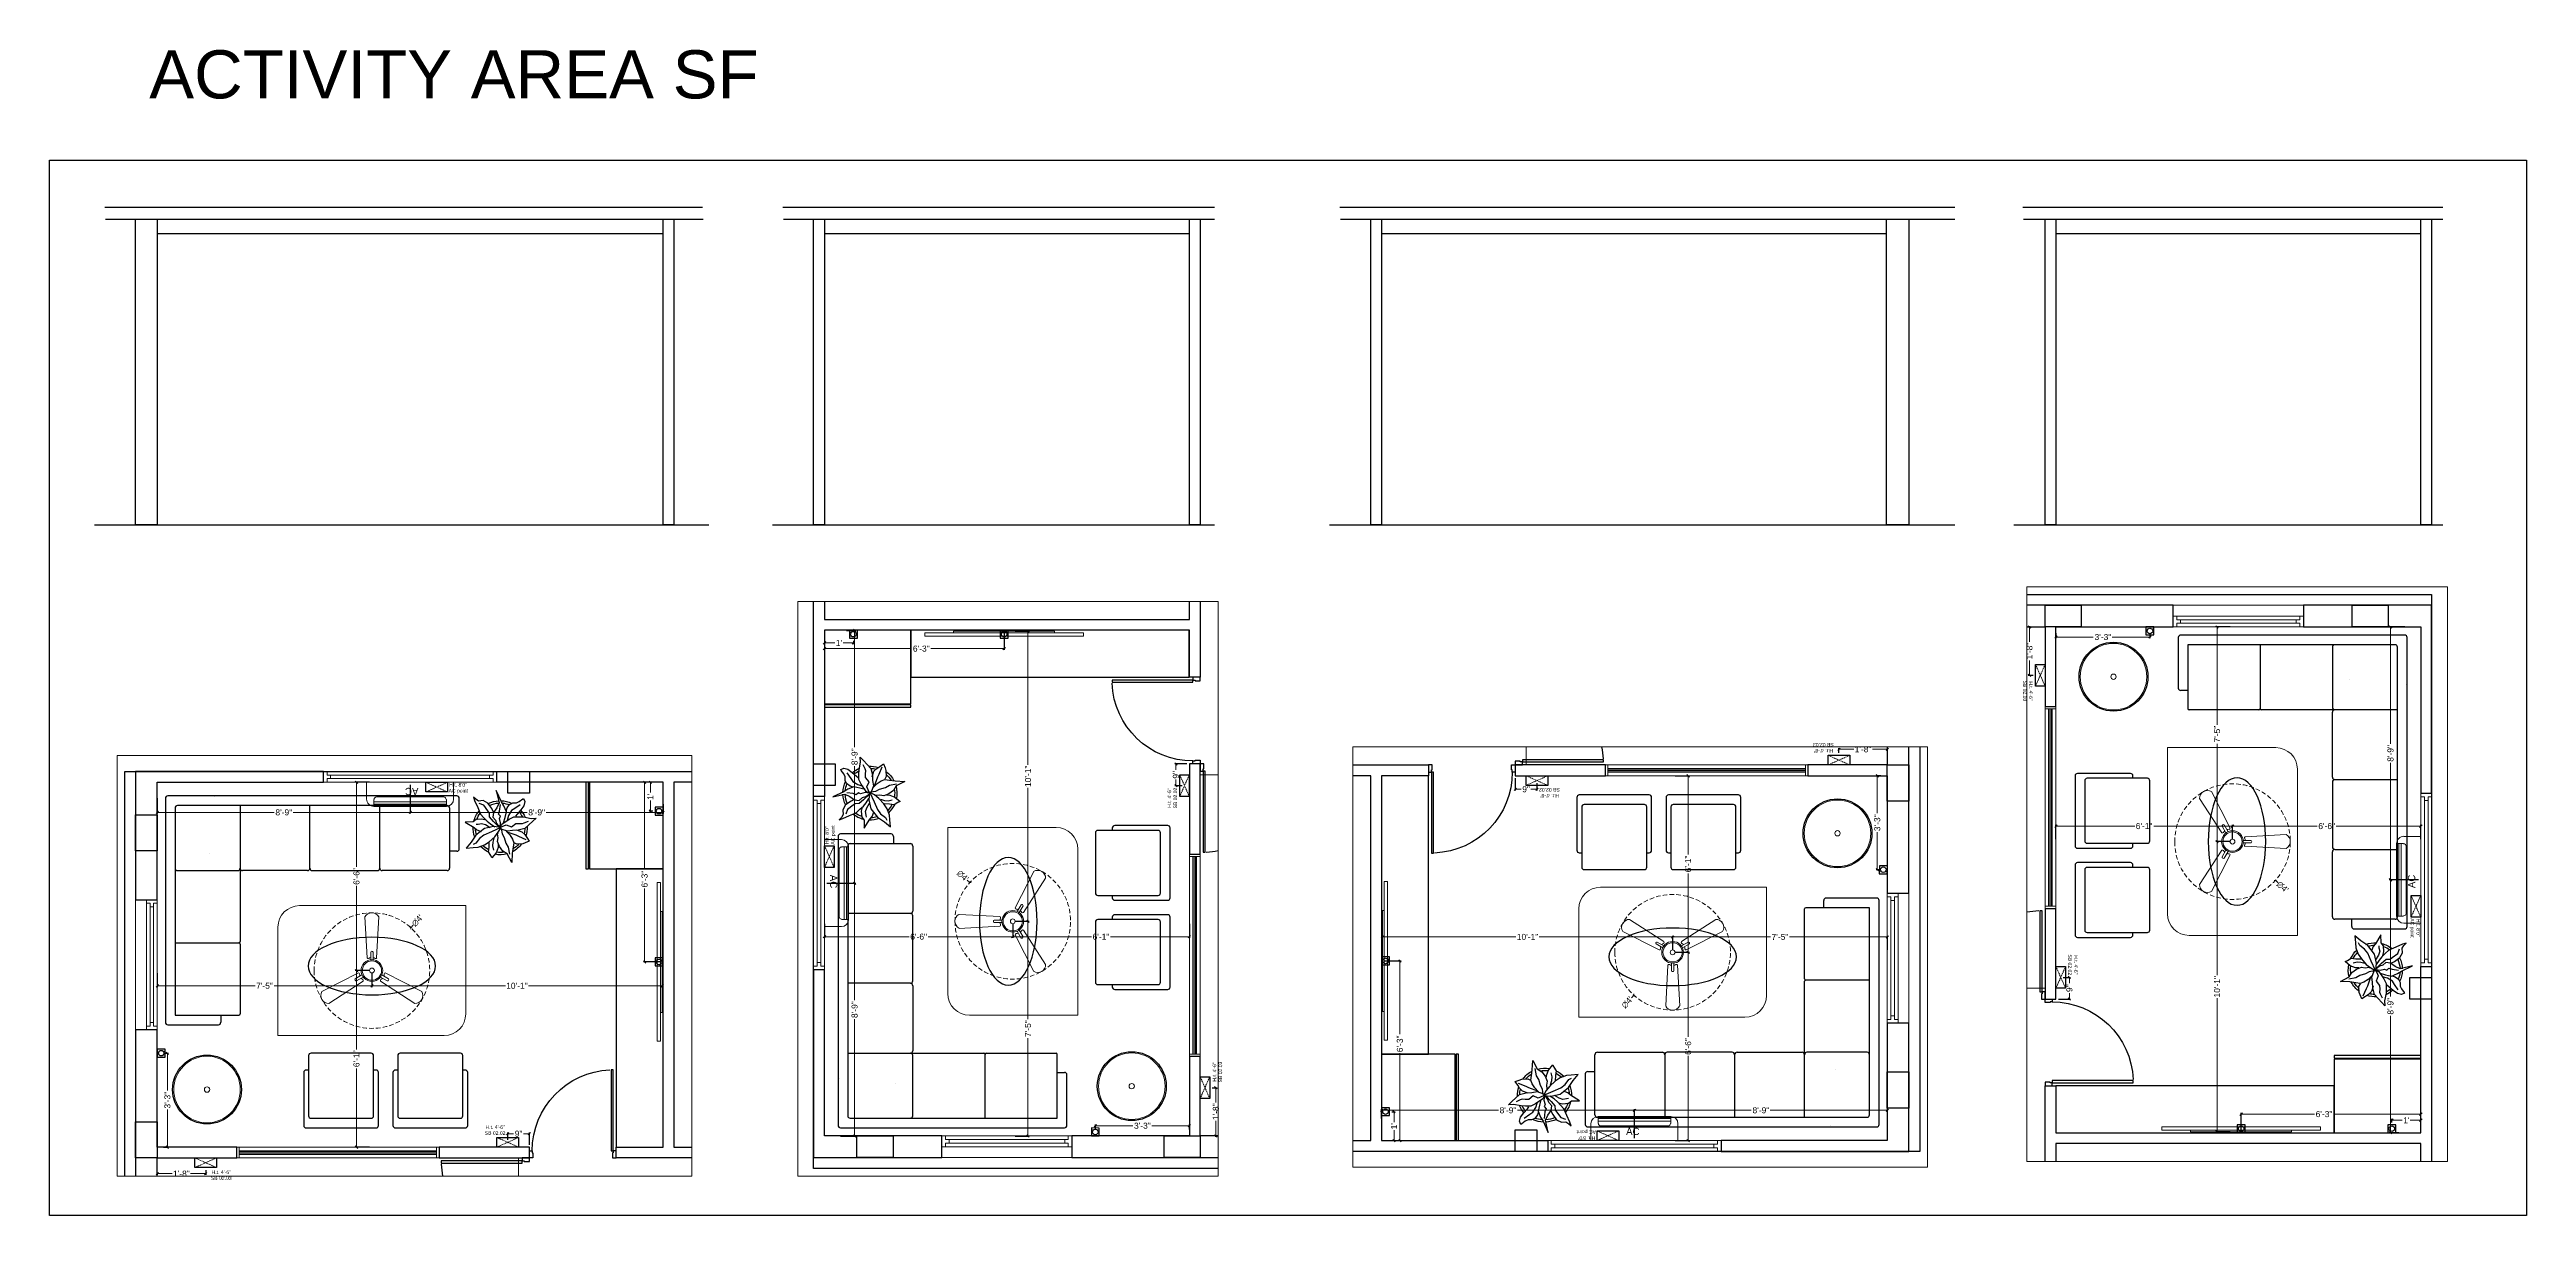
# Model space of a CAD drawing. Header units: millimetres. Extents: x 56222 to 3066687, y -650199 to -121287.
# Drawn here: x 133340 to 134369, y -183351 to -182867 of the extents above; entities outside this region: 7.
import ezdxf

# ---------------------------------------------------------------- set-up
doc = ezdxf.new("R2010")
doc.units = ezdxf.units.MM
doc.header["$MEASUREMENT"] = 0
doc.header["$PDMODE"] = 35
doc.linetypes.add('DASHED', pattern=[0.75, 0.5, -0.25])
doc.linetypes.add('DASHED2', pattern=[0.375, 0.25, -0.125])
doc.layers.get('Defpoints').update_dxf_attribs({"color": 220})
doc.layers.add('AR DOOR', color=40, linetype='Continuous')
doc.layers.add('AR ELE-5', color=134, linetype='Continuous')
for name, color, linetype, lineweight in [('COLUMN', 1, 'Continuous', 30), ('dim05', 1, 'Continuous', 13), ('el', 7, 'Continuous', 20), ('ELEC-wires', 1, 'DASHED2', 13), ('Electrical', 84, 'Continuous', 30), ('ELEVATION', 250, 'Continuous', 9), ('ELEVATION ( WALL COLOUR ) X_', 7, 'Continuous', 9), ('FIRST FLOOR ( DW_RAIL )', 7, 'Continuous', 9), ('FUR', 250, 'Continuous', 0), ('FURNITURE', 32, 'Continuous', 9), ('furniture dimensions', 1, 'DASHED', 0), ('SECOND FLOOR', 7, 'Continuous', 9), ('SECOND FLOOR  ( PLINE )', 251, 'Continuous', 30), ('SECOND FLOOR ( DW_RAIL )', 7, 'Continuous', 9), ('SECTION ( SLAB PLine )', 104, 'Continuous', 30), ('Text', 7, 'Continuous', 15), ('wall', 7, 'Continuous', 30), ('XX~SLAB ( BEAM )~ ( DIM )', 7, 'Continuous', 9)]:
    doc.layers.add(name, color=color, linetype=linetype, lineweight=lineweight)
doc.layers.add('XX~SLAB ( PLINE )', color=251, linetype='Continuous', plot=False)
doc.styles.add('Arial', font='arial.ttf')
doc.styles.add('century g', font='GOTHIC.TTF')
doc.styles.get("Standard").update_dxf_attribs({"font": 'arial.ttf', "height": 6})
doc.styles.add('TEXT', font='eurr____.ttf')
doc.dimstyles.new('Archana', dxfattribs={"dimtxt": 2, "dimasz": 0.75, "dimexe": 0.5, "dimexo": 0.5, "dimgap": 0, "dimtad": 0, "dimzin": 0, "dimdsep": 46, "dimlunit": 4, "dimtxsty": 'century g', "dimblk": 'OBLIQUE', "dimcen": 0, "dimdle": 1, "dimclrd": 256, "dimclre": 256, "dimclrt": 256, "dimadec": 0, "dimazin": 0, "dimtfac": 1, "dimtofl": 0, "dimtmove": 1, "dimatfit": 3, "dimfxl": 1, "dimfxlon": 1, "dimtolj": 1, "dimtzin": 0, "dimlwd": -1, "dimlwe": -1, "dimarcsym": 0})
doc.dimstyles.new('ISO-25', dxfattribs={"dimtxt": 2.5, "dimasz": 1, "dimexe": 0.5, "dimexo": 1, "dimtad": 0, "dimdec": 1, "dimlunit": 4, "dimtxsty": 'Standard', "dimblk": 'OBLIQUE', "dimcen": 2.5, "dimclrd": 1, "dimclre": 1, "dimclrt": 5, "dimadec": 0, "dimazin": 0, "dimtfac": 1, "dimtdec": 1, "dimtmove": 0, "dimatfit": 3, "dimfxl": 1, "dimlwd": -1, "dimarcsym": 0})

msp = doc.modelspace()

# ---------------------------------------------------------------- texts
at = {"layer": 'Electrical', "color": 5, "transparency": 33554687}
for s, rotation, p in [('SB 02.03', 270, (134159.666, -183128.945, 0.126)), ('SB 02.03', 180, (134081.023, -183154.863, 0.126)), ('SB 02.02', 90, (133808.398, -183182.074, 0.126)), ('SB 02.02', 180, (133967.301, -183173.563, 0.126)), ('AC point', 90, (133666.25, -183197.095, 0.126)), ('AC point', 270, (134320.514, -183227.647, 0.126)), ('SB 02.02', 270, (134178.366, -183242.667, 0.126)), ('SB 02.03', 90, (133827.098, -183295.796, 0.126)), ('AC point', 180, (133982.321, -183315.712, 0.126))]:
    msp.add_text(s, height=1.5, rotation=rotation, dxfattribs=at).set_placement(p)
at = {"layer": 'Electrical', "color": 240, "true_color": 0xed1f24, "transparency": 33554687}
for s, rotation, p in [('H.t. 4\'-6"', 270, (134162.129, -183129.257, 0.126)), ('H.t. 4\'-6"', 180, (134080.711, -183157.326, 0.126)), ('H.t. 4\'-6"', 90, (133805.936, -183181.762, 0.126)), ('H.t. 4\'-6"', 180, (133966.989, -183176.025, 0.126)), ('H.t. 8\'0"', 90, (133663.779, -183196.813, 0.126)), ('H.t. 8\'0"', 270, (134322.985, -183227.929, 0.126)), ('H.t. 4\'-6"', 270, (134180.828, -183242.979, 0.126)), ('H.t. 4\'-6"', 90, (133824.635, -183295.484, 0.126)), ('H.t. 8\'0"', 180, (133982.039, -183318.182, 0.126))]:
    msp.add_text(s, height=1.5, rotation=rotation, dxfattribs=at).set_placement(p)
at = {"layer": 'Electrical', "color": 5, "transparency": 33554687}
for s, p in [('AC point', (133505.931, -183175.444)), ('SB 02.02', (133520.951, -183317.592)), ('SB 02.03', (133407.23, -183336.292))]:
    msp.add_text(s, height=1.5, dxfattribs=at).set_placement(p)
at = {"layer": 'Electrical', "color": 240, "true_color": 0xed1f24, "transparency": 33554687}
for s, p in [('H.t. 8\'0"', (133506.213, -183172.974)), ('H.t. 4\'-6"', (133521.264, -183315.13)), ('H.t. 4\'-6"', (133407.542, -183333.83))]:
    msp.add_text(s, height=1.5, dxfattribs=at).set_placement(p)
at = {"layer": 'furniture dimensions', "lineweight": 0}
msp.add_text('ACTIVITY AREA SF', height=20, dxfattribs=at).set_placement((133381.638, -182887.231))

# ---------------------------------------------------------------- blocks, each defined once
blk = doc.blocks.new('*U19')
for points in [[(-1160, 0), (-1120, 0), (-1120, 30), (-1110, 30), (-1110, 100), (-1160, 100)], [(0, 0), (0, -1120), (-30, -1120), (-30, 0)], [(40, 0), (0, 0), (0, 30), (-10, 30), (-10, 100), (40, 100)]]:
    blk.add_lwpolyline(points, close=True)
at = {"layer": 'AR ELE-5', "linetype": 'ByBlock', "ltscale": 15}
blk.add_arc((2, 1), 1122, 180.0347, 267.627, dxfattribs=at)
blk = doc.blocks.new('ARPLS010')
at = {"linetype": 'ByBlock'}
for p, q in [((-0.278, 0.467), (-0.295, 0.42)), ((-0.248, 0.54), (-0.278, 0.467)), ((-0.182, 0.493), (-0.248, 0.54)), ((-0.222, 0.484), (-0.164, 0.347)), ((-0.125, 0.459), (-0.182, 0.493)), ((-0.072, 0.404), (-0.125, 0.459)), ((-0.013, 0.459), (-0.044, 0.336)), ((0.121, 0.605), (-0.013, 0.459)), ((0.091, 0.447), (0.125, 0.522)), ((0.179, 0.666), (0.121, 0.605)), ((0.174, 0.573), (0.179, 0.666)), ((0.2, 0.432), (0.174, 0.573)), ((0.484, 0.459), (0.409, 0.44)), ((0.542, 0.434), (0.484, 0.459)), ((-0.469, 0.226), (-0.643, 0.216)), ((-0.643, 0.216), (-0.485, 0.134)), ((-0.359, 0.148), (-0.49, 0.172)), ((-0.485, 0.134), (-0.433, 0.051)), ((-0.362, 0.24), (-0.469, 0.226)), ((-0.433, 0.051), (-0.349, -0.011)), ((-0.278, 0.254), (-0.362, 0.24)), ((-0.287, 0.106), (-0.359, 0.148)), ((-0.295, 0.42), (-0.302, 0.309)), ((-0.302, 0.309), (-0.276, 0.258)), ((-0.18, 0.073), (-0.287, 0.106)), ((-0.21, 0.227), (-0.278, 0.254)), ((-0.132, 0.18), (-0.21, 0.227)), ((-0.111, 0.036), (-0.18, 0.073)), ((-0.164, 0.347), (-0.139, 0.295)), ((-0.139, 0.295), (-0.08, 0.131)), ((-0.063, 0.111), (-0.132, 0.18)), ((-0.013, 0.022), (-0.111, 0.036)), ((-0.084, -0.034), (0.007, 0.018)), ((0.003, 0.011), (-0.076, -0.16)), ((-0.038, 0.302), (-0.072, 0.404)), ((-0.049, 0.232), (-0.065, 0.135)), ((-0.065, 0.135), (-0.024, 0.018)), ((-0.044, 0.336), (-0.049, 0.232)), ((-0.024, 0.018), (0.009, 0.005)), ((0.006, -0.002), (0.068, 0.032)), ((0.007, 0.018), (0.02, -0.121)), ((0.009, 0.005), (0.056, 0.114)), ((0.015, 0.209), (0.08, 0.288)), ((0.056, 0.114), (0.015, 0.209)), ((0.017, -0.002), (0.091, 0.009)), ((0.068, 0.032), (0.16, 0.165)), ((0.077, 0.412), (0.091, 0.447)), ((0.082, 0.358), (0.077, 0.412)), ((0.08, 0.288), (0.082, 0.358)), ((0.088, 0.065), (0.187, 0.091)), ((0.091, 0.009), (0.173, -0.011)), ((0.227, 0.157), (0.132, 0.131)), ((0.16, 0.165), (0.204, 0.254)), ((0.173, -0.011), (0.212, 0.004)), ((0.187, 0.091), (0.297, 0.116)), ((0.203, 0.352), (0.2, 0.432)), ((0.204, 0.254), (0.203, 0.352)), ((0.212, 0.004), (0.252, -0.03)), ((0.252, 0.313), (0.216, 0.287)), ((0.318, 0.213), (0.227, 0.157)), ((0.33, 0.38), (0.252, 0.313)), ((0.297, 0.116), (0.408, 0.071)), ((0.309, 0.109), (0.368, 0.128)), ((0.309, -0.01), (0.43, 0.006)), ((0.356, 0.269), (0.318, 0.213)), ((0.409, 0.44), (0.33, 0.38)), ((0.425, 0.373), (0.356, 0.269)), ((0.368, 0.128), (0.432, 0.176)), ((0.408, 0.071), (0.482, 0.024)), ((0.432, 0.176), (0.459, 0.236)), ((0.459, 0.303), (0.485, 0.354)), ((0.459, 0.236), (0.459, 0.303)), ((0.482, 0.024), (0.689, -0.072)), ((0.485, 0.354), (0.533, 0.42)), ((0.533, 0.42), (0.542, 0.434)), ((-0.464, -0.073), (-0.558, -0.152)), ((-0.558, -0.152), (-0.517, -0.172)), ((-0.517, -0.172), (-0.447, -0.216)), ((-0.366, -0.036), (-0.464, -0.073)), ((-0.447, -0.216), (-0.363, -0.202)), ((-0.336, -0.142), (-0.413, -0.121)), ((-0.368, -0.496), (-0.363, -0.408)), ((-0.306, -0.033), (-0.366, -0.036)), ((-0.363, -0.202), (-0.263, -0.2)), ((-0.363, -0.408), (-0.318, -0.29)), ((-0.349, -0.011), (-0.256, -0.05)), ((-0.269, -0.135), (-0.336, -0.142)), ((-0.318, -0.29), (-0.259, -0.2)), ((-0.287, -0.45), (-0.314, -0.498)), ((-0.199, -0.38), (-0.287, -0.45)), ((-0.193, -0.113), (-0.269, -0.135)), ((-0.141, -0.446), (-0.269, -0.533)), ((-0.259, -0.2), (-0.168, -0.1)), ((-0.256, -0.05), (-0.185, -0.038)), ((-0.138, -0.304), (-0.199, -0.38)), ((-0.185, -0.038), (-0.114, -0.046)), ((-0.168, -0.1), (-0.084, -0.034)), ((-0.017, -0.291), (-0.141, -0.446)), ((-0.076, -0.16), (-0.138, -0.304)), ((-0.114, -0.046), (-0.093, -0.036)), ((-0.042, -0.432), (-0.071, -0.352)), ((0.002, -0.48), (-0.042, -0.432)), ((0.02, -0.121), (-0.017, -0.291)), ((0.059, -0.27), (0.005, -0.185)), ((0.01, -0.014), (0.017, -0.002)), ((0.078, -0.064), (0.01, -0.014)), ((0.016, -0.023), (0.116, -0.122)), ((0.07, -0.179), (0.018, -0.1)), ((0.08, -0.342), (0.059, -0.27)), ((0.064, -0.446), (0.066, -0.407)), ((0.066, -0.407), (0.08, -0.342)), ((0.121, -0.239), (0.07, -0.179)), ((0.138, -0.083), (0.078, -0.064)), ((0.15, -0.445), (0.106, -0.5)), ((0.116, -0.122), (0.201, -0.195)), ((0.184, -0.299), (0.121, -0.239)), ((0.197, -0.135), (0.138, -0.083)), ((0.141, -0.261), (0.16, -0.336)), ((0.16, -0.336), (0.15, -0.445)), ((0.252, -0.362), (0.184, -0.299)), ((0.283, -0.123), (0.197, -0.135)), ((0.201, -0.195), (0.272, -0.198)), ((0.252, -0.03), (0.309, -0.01)), ((0.376, -0.416), (0.252, -0.362)), ((0.272, -0.198), (0.311, -0.225)), ((0.277, -0.114), (0.357, -0.156)), ((0.37, -0.064), (0.283, -0.123)), ((0.311, -0.225), (0.415, -0.304)), ((0.357, -0.156), (0.455, -0.226)), ((0.462, -0.021), (0.37, -0.064)), ((0.502, -0.472), (0.376, -0.416)), ((0.415, -0.304), (0.447, -0.388)), ((0.455, -0.226), (0.503, -0.317)), ((0.689, -0.072), (0.462, -0.021)), ((0.503, -0.317), (0.494, -0.398)), ((0.494, -0.398), (0.528, -0.452)), ((0.528, -0.452), (0.567, -0.494)), ((-0.382, -0.625), (-0.368, -0.496)), ((-0.269, -0.533), (-0.382, -0.625)), ((0.104, -0.646), (0.002, -0.48)), ((0.106, -0.5), (0.104, -0.646)), ((0.567, -0.494), (0.502, -0.472))]:
    blk.add_line(p, q, dxfattribs=at)
for radius, start, end in [(0.5, 87.2367, 107.9154), (0.5, 49.0791, 67.0324), (0.5, 164.9216, 191.0302), (0.458, 169.9629, 188.6517), (0.5, 126.2799, 152.7042), (0.458, 130.7647, 148.9789), (0.458, 91.6596, 104.0784), (0.458, 49.8461, 63.9764), (0.458, 5.0517, 21.9108), (0.5, 1.3782, 25.7565), (0.5, 205.1623, 226.3204), (0.458, 207.232, 224.0819), (0.458, 252.8522, 267.711), (0.5, 283.5324, 308.8712), (0.458, 289.266, 306.1107), (0.458, 334.5625, 357.1532), (0.5, 333.6991, 357.5577), (0.5, 249.553, 272.4234)]:
    blk.add_arc((0, 0), radius, start, end, dxfattribs=at)
blk = doc.blocks.new('6616')
at = {"color": 242, "linetype": 'DASHED', "true_color": 0xcd2027}
for p, q in [((386784.8, -36915.8), (386775.8, -36911.8)), ((386784.8, -36911.8), (386775.8, -36915.8))]:
    blk.add_line(p, q, dxfattribs=at)
at = {"layer": 'ELEC-wires', "color": 5, "linetype": 'ByBlock', "lineweight": 30, "ltscale": 4}
blk.add_lwpolyline([(386775.8, -36911.8), (386784.8, -36911.8), (386784.8, -36915.8), (386775.8, -36915.8)], close=True, dxfattribs=at)
blk = doc.blocks.new('fan')
at = {"layer": 'Electrical', "lineweight": 15, "ltscale": 20}
for p, q in [((3300835.3, -509900.8), (3300836.5, -509923.4)), ((3300841.8, -509923.4), (3300843, -509900.8)), ((3300838.5, -509924.6), (3300838.5, -509920.2)), ((3300839.8, -509920.3), (3300839.8, -509924.6)), ((3300831.7, -509931.8), (3300811.5, -509942.1)), ((3300866.8, -509942.1), (3300846.6, -509931.8)), ((3300815.3, -509948.7), (3300834.3, -509936.4)), ((3300829.9, -509935.1), (3300833.6, -509932.9)), ((3300834.3, -509934.1), (3300830.6, -509936.2)), ((3300847.7, -509936.2), (3300844, -509934.1)), ((3300844, -509936.4), (3300863, -509948.7)), ((3300844.6, -509932.9), (3300848.4, -509935.1))]:
    blk.add_line(p, q, dxfattribs=at)
at = {"layer": 'Electrical', "linetype": 'DASHED', "lineweight": 15, "ltscale": 5}
blk.add_circle((3300839.1, -509930.5), 32, dxfattribs=at)
at = {"layer": 'Electrical', "lineweight": 15, "ltscale": 20}
for centre, major_axis, start_param, end_param in [((3300839.1, -509902.9), (3.12, 3.12), -0.272136, 1.842967), ((3300839.1, -509920.5), (0.501, 0.501), -0.465536, 1.983618), ((3300831.7, -509932.5), (0.51, -0.51), 0.978238, 2.373008), ((3300835.6, -509932.6), (2.27, -2.27), 3.855511, 4.241762), ((3300839.1, -509930.5), (4.24, -4.24), 3.14161, 9.424795), ((3300839.1, -509930.5), (3.77, -3.77), 1.749190548672175e-05, 6.283202799085073), ((3300837.1, -509923.1), (0.51, 0.51), 2.863014, 4.257784), ((3300839.1, -509926.4), (2.27, -2.27), 2.565057, 2.951308), ((3300839.1, -509930.5), (0.943, 0.943), 1.570814, 7.853999), ((3300839.1, -509926.4), (2.27, 2.27), 0.19032, 0.57657), ((3300841.2, -509923.1), (0.51, -0.51), 5.167028, 6.561799), ((3300842.7, -509932.6), (2.27, 2.27), 5.183051, 5.569301), ((3300846.6, -509932.5), (0.51, -0.51), 2.339416, 3.734186), ((3300815.3, -509944.3), (3.12, -3.12), 3.393055, 5.508159), ((3300830.5, -509935.5), (0.501, -0.501), 3.199655, 5.648809), ((3300835.6, -509932.6), (2.27, -2.27), 4.659452, 5.045703), ((3300833.7, -509936), (0.51, 0.51), -1.325776, 0.068994), ((3300844.6, -509936), (0.51, -0.51), 3.072633, 4.467404), ((3300842.7, -509932.6), (2.27, 2.27), 4.37911, 4.765361), ((3300847.8, -509935.5), (0.501, 0.501), 3.723254, 6.172408), ((3300863, -509944.3), (3.12, -3.12), 5.48745, 7.602554)]:
    blk.add_ellipse(centre, major_axis=major_axis, ratio=1, start_param=start_param, end_param=end_param, dxfattribs=at)
blk = doc.blocks.new('_Oblique')
at = {"layer": 'wall', "color": 0, "lineweight": -2}
blk.add_line((-0.5, -0.5), (0.5, 0.5), dxfattribs=at)
blk = doc.blocks.new('*D336')
at = {"layer": 'Defpoints', "color": 0, "lineweight": 30, "transparency": 16777216}
for p in [(133490.2, -183231.6), (133458, -183267.2)]:
    blk.add_point(p, dxfattribs=at)
at = {"layer": 'dim05', "transparency": 16777216}
blk.add_line((133491.2, -183230.5), (133490.2, -183231.6), dxfattribs=at)
at = {"layer": 'dim05', "transparency": 16777216, "xscale": 0.75, "yscale": 0.75, "zscale": 0.75, "rotation": 227.8301719994197}
blk.add_blockref('_Oblique', (133490.2, -183231.6), dxfattribs=at)
at = {"layer": 'dim05', "color": 5, "lineweight": 25, "transparency": 16777216, "insert": (133493, -183228.6), "char_height": 2.5, "attachment_point": 5, "rotation": 47.8302, "style": 'century g'}
blk.add_mtext("\\A1;∅4'", dxfattribs=at)
blk = doc.blocks.new('*D337')
at = {"layer": 'Defpoints', "color": 0, "lineweight": 30, "transparency": 16777216}
for p in [(133530.5, -183320.7, -0.1), (133539.5, -183317.1), (133539.5, -183322.7, -0.1)]:
    blk.add_point(p, dxfattribs=at)
at = {"layer": 'dim05', "color": 1, "linetype": 'Continuous', "lineweight": -2, "transparency": 16777216}
for p, q in [((133530.5, -183319.7), (133530.5, -183316.6)), ((133539.5, -183321.7), (133539.5, -183316.6))]:
    blk.add_line(p, q, dxfattribs=at)
at = {"layer": 'dim05', "color": 1, "linetype": 'Continuous', "transparency": 16777216}
for p, q in [((133530.5, -183317.1), (133532.9, -183317.1)), ((133539.5, -183317.1), (133537, -183317.1))]:
    blk.add_line(p, q, dxfattribs=at)
at = {"layer": 'dim05', "color": 1, "transparency": 16777216, "rotation": 180}
blk.add_blockref('_Oblique', (133530.5, -183317.1), dxfattribs=at)
at = {"layer": 'dim05', "color": 1, "transparency": 16777216}
blk.add_blockref('_Oblique', (133539.5, -183317.1), dxfattribs=at)
at = {"layer": 'dim05', "color": 5, "lineweight": 25, "transparency": 16777216, "insert": (133535, -183317.1), "char_height": 2.5, "attachment_point": 5, "style": 'Arial'}
blk.add_mtext('9"', dxfattribs=at)
blk = doc.blocks.new('*D338')
at = {"layer": 'Defpoints', "color": 0, "lineweight": 30, "transparency": 16777216}
for p in [(133595, -183171.2, -0.1), (133587.3, -183245.8), (133595, -183245.8, -0.1)]:
    blk.add_point(p, dxfattribs=at)
at = {"layer": 'dim05', "color": 1, "linetype": 'Continuous', "lineweight": -2, "transparency": 16777216}
for p, q in [((133594, -183171.2), (133586.8, -183171.2)), ((133594, -183245.8), (133586.8, -183245.8))]:
    blk.add_line(p, q, dxfattribs=at)
at = {"layer": 'dim05', "color": 1, "linetype": 'Continuous', "transparency": 16777216}
for p, q in [((133587.3, -183171.2), (133587.3, -183207.4)), ((133587.3, -183245.8), (133587.3, -183215.3))]:
    blk.add_line(p, q, dxfattribs=at)
at = {"layer": 'dim05', "color": 1, "transparency": 16777216}
for p, rotation in [((133587.3, -183171.2), 90), ((133587.3, -183245.8), 270)]:
    blk.add_blockref('_Oblique', p, dxfattribs=dict(at, rotation=rotation))
at = {"layer": 'dim05', "color": 5, "lineweight": 25, "transparency": 16777216, "insert": (133587.3, -183211.4), "char_height": 2.5, "attachment_point": 5, "rotation": 90, "style": 'Arial'}
blk.add_mtext('6\'-3"', dxfattribs=at)
blk = doc.blocks.new('*D339')
at = {"layer": 'Defpoints', "color": 0, "lineweight": 30, "transparency": 16777216}
for p in [(133595, -183171.2, -0.1), (133589.7, -183183.2), (133591.7, -183183.2, -0.1)]:
    blk.add_point(p, dxfattribs=at)
at = {"layer": 'dim05', "color": 1, "linetype": 'Continuous', "lineweight": -2, "transparency": 16777216}
for p, q in [((133594, -183171.2), (133589.2, -183171.2)), ((133590.7, -183183.2), (133589.2, -183183.2))]:
    blk.add_line(p, q, dxfattribs=at)
at = {"layer": 'dim05', "color": 1, "linetype": 'Continuous', "transparency": 16777216}
for p, q in [((133589.7, -183171.2), (133589.7, -183175.5)), ((133589.7, -183183.2), (133589.7, -183178.8))]:
    blk.add_line(p, q, dxfattribs=at)
at = {"layer": 'dim05', "color": 1, "transparency": 16777216}
for p, rotation in [((133589.7, -183171.2), 90), ((133589.7, -183183.2), 270)]:
    blk.add_blockref('_Oblique', p, dxfattribs=dict(at, rotation=rotation))
at = {"layer": 'dim05', "color": 5, "lineweight": 25, "transparency": 16777216, "insert": (133589.7, -183177.2), "char_height": 2.5, "attachment_point": 5, "rotation": 90, "style": 'Arial'}
blk.add_mtext("1'", dxfattribs=at)
blk = doc.blocks.new('*D340')
at = {"layer": 'Defpoints', "color": 0, "lineweight": 30, "transparency": 16777216}
for p in [(133405.1, -183331.2, -0.1), (133385, -183332.4, -0.1), (133405.1, -183333.7)]:
    blk.add_point(p, dxfattribs=at)
at = {"layer": 'dim05', "color": 1, "linetype": 'Continuous', "lineweight": -2, "transparency": 16777216}
for p, q in [((133385, -183333.4), (133385, -183334.2)), ((133405.1, -183332.2), (133405.1, -183334.2))]:
    blk.add_line(p, q, dxfattribs=at)
at = {"layer": 'dim05', "color": 1, "linetype": 'Continuous', "transparency": 16777216}
for p, q in [((133385, -183333.7), (133391.2, -183333.7)), ((133405.1, -183333.7), (133398.8, -183333.7))]:
    blk.add_line(p, q, dxfattribs=at)
at = {"layer": 'dim05', "color": 1, "transparency": 16777216, "rotation": 180}
blk.add_blockref('_Oblique', (133385, -183333.7), dxfattribs=at)
at = {"layer": 'dim05', "color": 1, "transparency": 16777216}
blk.add_blockref('_Oblique', (133405.1, -183333.7), dxfattribs=at)
at = {"layer": 'dim05', "color": 5, "lineweight": 25, "transparency": 16777216, "insert": (133395, -183333.7), "char_height": 2.5, "attachment_point": 5, "style": 'Arial'}
blk.add_mtext('1\'-8"', dxfattribs=at)
blk = doc.blocks.new('*D341')
at = {"layer": 'Defpoints', "color": 0, "lineweight": 30, "transparency": 16777216}
for p in [(133474.1, -183249.4, -0.1), (133467.7, -183322.7), (133474.1, -183322.7, -0.1)]:
    blk.add_point(p, dxfattribs=at)
at = {"layer": 'dim05', "color": 1, "linetype": 'Continuous', "lineweight": -2, "transparency": 16777216}
for p, q in [((133473.1, -183249.4), (133467.2, -183249.4)), ((133473.1, -183322.7), (133467.2, -183322.7))]:
    blk.add_line(p, q, dxfattribs=at)
at = {"layer": 'dim05', "color": 1, "linetype": 'Continuous', "transparency": 16777216}
for p, q in [((133467.7, -183249.4), (133467.7, -183282.1)), ((133467.7, -183322.7), (133467.7, -183290))]:
    blk.add_line(p, q, dxfattribs=at)
at = {"layer": 'dim05', "color": 1, "transparency": 16777216}
for p, rotation in [((133467.7, -183249.4), 90), ((133467.7, -183322.7), 270)]:
    blk.add_blockref('_Oblique', p, dxfattribs=dict(at, rotation=rotation))
at = {"layer": 'dim05', "color": 5, "lineweight": 25, "transparency": 16777216, "insert": (133467.7, -183286), "char_height": 2.5, "attachment_point": 5, "rotation": 90, "style": 'Arial'}
blk.add_mtext('6\'-1"', dxfattribs=at)
blk = doc.blocks.new('*D342')
at = {"layer": 'Defpoints', "color": 0, "lineweight": 30, "transparency": 16777216}
for p in [(133467.7, -183171.2), (133474.1, -183171.2, -0.1), (133474.1, -183249.4)]:
    blk.add_point(p, dxfattribs=at)
at = {"layer": 'dim05', "color": 1, "linetype": 'Continuous', "lineweight": -2, "transparency": 16777216}
for p, q in [((133473.1, -183171.2), (133467.2, -183171.2)), ((133473.1, -183249.4), (133467.2, -183249.4))]:
    blk.add_line(p, q, dxfattribs=at)
at = {"layer": 'dim05', "color": 1, "linetype": 'Continuous', "transparency": 16777216}
for p, q in [((133467.7, -183171.2), (133467.7, -183206.3)), ((133467.7, -183249.4), (133467.7, -183214.2))]:
    blk.add_line(p, q, dxfattribs=at)
at = {"layer": 'dim05', "color": 1, "transparency": 16777216}
for p, rotation in [((133467.7, -183171.2), 90), ((133467.7, -183249.4), 270)]:
    blk.add_blockref('_Oblique', p, dxfattribs=dict(at, rotation=rotation))
at = {"layer": 'dim05', "color": 5, "lineweight": 25, "transparency": 16777216, "insert": (133467.7, -183210.3), "char_height": 2.5, "attachment_point": 5, "rotation": 90, "style": 'Arial'}
blk.add_mtext('6\'-6"', dxfattribs=at)
blk = doc.blocks.new('*D343')
at = {"layer": 'Defpoints', "color": 0, "lineweight": 30, "transparency": 16777216}
for p in [(133385, -183249.4, -0.1), (133385, -183255.7), (133474.1, -183249.4)]:
    blk.add_point(p, dxfattribs=at)
at = {"layer": 'dim05', "color": 1, "linetype": 'Continuous', "lineweight": -2, "transparency": 16777216}
for p, q in [((133385, -183250.4), (133385, -183256.2)), ((133474.1, -183250.4), (133474.1, -183256.2))]:
    blk.add_line(p, q, dxfattribs=at)
at = {"layer": 'dim05', "color": 1, "linetype": 'Continuous', "transparency": 16777216}
for p, q in [((133385, -183255.7), (133425.6, -183255.7)), ((133474.1, -183255.7), (133433.5, -183255.7))]:
    blk.add_line(p, q, dxfattribs=at)
at = {"layer": 'dim05', "color": 1, "transparency": 16777216, "rotation": 180}
blk.add_blockref('_Oblique', (133385, -183255.7), dxfattribs=at)
at = {"layer": 'dim05', "color": 1, "transparency": 16777216}
blk.add_blockref('_Oblique', (133474.1, -183255.7), dxfattribs=at)
at = {"layer": 'dim05', "color": 5, "lineweight": 25, "transparency": 16777216, "insert": (133429.5, -183255.7), "char_height": 2.5, "attachment_point": 5, "style": 'Arial'}
blk.add_mtext('7\'-5"', dxfattribs=at)
blk = doc.blocks.new('*D344')
at = {"layer": 'Defpoints', "color": 0, "lineweight": 30, "transparency": 16777216}
for p in [(133474.1, -183249.4, -0.1), (133594.6, -183249.4, -0.1), (133594.6, -183255.7)]:
    blk.add_point(p, dxfattribs=at)
at = {"layer": 'dim05', "color": 1, "linetype": 'Continuous', "lineweight": -2, "transparency": 16777216}
for p, q in [((133474.1, -183250.4), (133474.1, -183256.2)), ((133594.6, -183250.4), (133594.6, -183256.2))]:
    blk.add_line(p, q, dxfattribs=at)
at = {"layer": 'dim05', "color": 1, "linetype": 'Continuous', "transparency": 16777216}
for p, q in [((133474.1, -183255.7), (133529.5, -183255.7)), ((133594.6, -183255.7), (133539.1, -183255.7))]:
    blk.add_line(p, q, dxfattribs=at)
at = {"layer": 'dim05', "color": 1, "transparency": 16777216, "rotation": 180}
blk.add_blockref('_Oblique', (133474.1, -183255.7), dxfattribs=at)
at = {"layer": 'dim05', "color": 1, "transparency": 16777216}
blk.add_blockref('_Oblique', (133594.6, -183255.7), dxfattribs=at)
at = {"layer": 'dim05', "color": 5, "lineweight": 25, "transparency": 16777216, "insert": (133534.3, -183255.7), "char_height": 2.5, "attachment_point": 5, "style": 'Arial'}
blk.add_mtext('10\'-1"', dxfattribs=at)
blk = doc.blocks.new('*D345')
at = {"layer": 'Defpoints', "color": 0, "lineweight": 30, "transparency": 16777216}
for p in [(133386.6, -183283.7, -0.1), (133386.6, -183322.7, -0.1), (133389.2, -183322.7)]:
    blk.add_point(p, dxfattribs=at)
at = {"layer": 'dim05', "color": 1, "linetype": 'Continuous', "lineweight": -2, "transparency": 16777216}
for p, q in [((133387.6, -183283.7), (133389.7, -183283.7)), ((133387.6, -183322.7), (133389.7, -183322.7))]:
    blk.add_line(p, q, dxfattribs=at)
at = {"layer": 'dim05', "color": 1, "linetype": 'Continuous', "transparency": 16777216}
for p, q in [((133389.2, -183283.7), (133389.2, -183299.2)), ((133389.2, -183322.7), (133389.2, -183307.1))]:
    blk.add_line(p, q, dxfattribs=at)
at = {"layer": 'dim05', "color": 1, "transparency": 16777216}
for p, rotation in [((133389.2, -183283.7), 90), ((133389.2, -183322.7), 270)]:
    blk.add_blockref('_Oblique', p, dxfattribs=dict(at, rotation=rotation))
at = {"layer": 'dim05', "color": 5, "lineweight": 25, "transparency": 16777216, "insert": (133389.2, -183303.2), "char_height": 2.5, "attachment_point": 5, "rotation": 90, "style": 'Arial'}
blk.add_mtext('3\'-3"', dxfattribs=at)
blk = doc.blocks.new('ac paln')
at = {"layer": 'Electrical', "lineweight": 15}
for p, q in [((389238.7, -37646.4), (389238.7, -37610.3)), ((389238.7, -37610.3), (389245.7, -37610.3)), ((389244.8, -37642.3), (389244.8, -37614.4)), ((389245.8, -37613.3), (389248.7, -37613.3)), ((389246.8, -37643.4), (389246.8, -37613.3)), ((389247.8, -37643.4), (389247.8, -37613.3)), ((389248.7, -37613.3), (389248.7, -37643.4)), ((389248.7, -37643.4), (389248.7, -37613.3)), ((389245.7, -37646.4), (389238.7, -37646.4)), ((389245.8, -37643.4), (389248.7, -37643.4)), ((389248.7, -37643.4), (389248.7, -37643.4))]:
    blk.add_line(p, q, dxfattribs=at)
for centre, start, end in [((389245.7, -37613.3), 0, 90), ((389245.7, -37643.4), 270, 0)]:
    blk.add_arc(centre, 3.01, start, end, dxfattribs=at)
at = {"layer": 'Electrical', "lineweight": 15, "extrusion": (0, 0, -1)}
for centre, start_param, end_param in [((389245.8, -37614.4), -0.785398, 0.785398), ((389245.8, -37642.3), 3.926991, 5.497787)]:
    blk.add_ellipse(centre, major_axis=(-0.71, 0.71), ratio=1, start_param=start_param, end_param=end_param, dxfattribs=at)
at = {"layer": 'Text', "style": 'TEXT'}
blk.add_text('AC', height=3, rotation=270, dxfattribs=at).set_placement((389241, -37624.9))
blk = doc.blocks.new('*D346')
at = {"layer": 'Defpoints', "color": 0, "lineweight": 30, "transparency": 16777216}
for p in [(133385, -183176.8, -0.1), (133490, -183171.2, -0.1), (133490, -183183.7)]:
    blk.add_point(p, dxfattribs=at)
at = {"layer": 'dim05', "color": 1, "linetype": 'Continuous', "lineweight": -2, "transparency": 16777216}
for p, q in [((133490, -183172.2), (133490, -183184.2)), ((133385, -183177.8), (133385, -183184.2))]:
    blk.add_line(p, q, dxfattribs=at)
at = {"layer": 'dim05', "color": 1, "linetype": 'Continuous', "transparency": 16777216}
for p, q in [((133385, -183183.7), (133433.5, -183183.7)), ((133490, -183183.7), (133441.4, -183183.7))]:
    blk.add_line(p, q, dxfattribs=at)
at = {"layer": 'dim05', "color": 1, "transparency": 16777216, "rotation": 180}
blk.add_blockref('_Oblique', (133385, -183183.7), dxfattribs=at)
at = {"layer": 'dim05', "color": 1, "transparency": 16777216}
blk.add_blockref('_Oblique', (133490, -183183.7), dxfattribs=at)
at = {"layer": 'dim05', "color": 5, "lineweight": 25, "transparency": 16777216, "insert": (133437.5, -183183.7), "char_height": 2.5, "attachment_point": 5, "style": 'Arial'}
blk.add_mtext('8\'-9"', dxfattribs=at)
blk = doc.blocks.new('*D347')
at = {"layer": 'Defpoints', "color": 0, "lineweight": 30, "transparency": 16777216}
for p in [(133490, -183179.3, -0.1), (133595, -183179.3, -0.1), (133595, -183183.7)]:
    blk.add_point(p, dxfattribs=at)
at = {"layer": 'dim05', "color": 1, "linetype": 'Continuous', "lineweight": -2, "transparency": 16777216}
for p, q in [((133490, -183180.3), (133490, -183184.2)), ((133595, -183180.3), (133595, -183184.2))]:
    blk.add_line(p, q, dxfattribs=at)
at = {"layer": 'dim05', "color": 1, "linetype": 'Continuous', "transparency": 16777216}
for p, q in [((133490, -183183.7), (133538.5, -183183.7)), ((133595, -183183.7), (133546.4, -183183.7))]:
    blk.add_line(p, q, dxfattribs=at)
at = {"layer": 'dim05', "color": 1, "transparency": 16777216, "rotation": 180}
blk.add_blockref('_Oblique', (133490, -183183.7), dxfattribs=at)
at = {"layer": 'dim05', "color": 1, "transparency": 16777216}
blk.add_blockref('_Oblique', (133595, -183183.7), dxfattribs=at)
at = {"layer": 'dim05', "color": 5, "lineweight": 25, "transparency": 16777216, "insert": (133542.5, -183183.7), "char_height": 2.5, "attachment_point": 5, "style": 'Arial'}
blk.add_mtext('8\'-9"', dxfattribs=at)
blk = doc.blocks.new('*D324')
at = {"layer": 'Defpoints', "color": 0, "lineweight": 30, "transparency": 16777216}
for p in [(133722.4, -183212.8), (133758, -183245.1)]:
    blk.add_point(p, dxfattribs=at)
at = {"layer": 'dim05', "transparency": 16777216}
blk.add_line((133721.3, -183211.8), (133722.4, -183212.8), dxfattribs=at)
at = {"layer": 'dim05', "transparency": 16777216, "xscale": 0.75, "yscale": 0.75, "zscale": 0.75, "rotation": 317.8301719994172}
blk.add_blockref('_Oblique', (133722.4, -183212.8), dxfattribs=at)
at = {"layer": 'dim05', "color": 5, "lineweight": 25, "transparency": 16777216, "insert": (133719.4, -183210.1), "char_height": 2.5, "attachment_point": 5, "rotation": 317.8302, "style": 'century g'}
blk.add_mtext("\\A1;∅4'", dxfattribs=at)
blk = doc.blocks.new('*D325')
at = {"layer": 'Defpoints', "color": 0, "lineweight": 30, "transparency": 16777216}
for p in [(133807.9, -183163.6), (133813.5, -183163.6, -0.1), (133811.5, -183172.6, -0.1)]:
    blk.add_point(p, dxfattribs=at)
at = {"layer": 'dim05', "color": 1, "linetype": 'Continuous', "lineweight": -2, "transparency": 16777216}
for p, q in [((133812.5, -183163.6), (133807.4, -183163.6)), ((133810.5, -183172.6), (133807.4, -183172.6))]:
    blk.add_line(p, q, dxfattribs=at)
at = {"layer": 'dim05', "color": 1, "linetype": 'Continuous', "transparency": 16777216}
for p, q in [((133807.9, -183163.6), (133807.9, -183166)), ((133807.9, -183172.6), (133807.9, -183170.1))]:
    blk.add_line(p, q, dxfattribs=at)
at = {"layer": 'dim05', "color": 1, "transparency": 16777216}
for p, rotation in [((133807.9, -183163.6), 90), ((133807.9, -183172.6), 270)]:
    blk.add_blockref('_Oblique', p, dxfattribs=dict(at, rotation=rotation))
at = {"layer": 'dim05', "color": 5, "lineweight": 25, "transparency": 16777216, "insert": (133807.9, -183168.1), "char_height": 2.5, "attachment_point": 5, "rotation": 90, "style": 'Arial'}
blk.add_mtext('9"', dxfattribs=at)
blk = doc.blocks.new('*D326')
at = {"layer": 'Defpoints', "color": 0, "lineweight": 30, "transparency": 16777216}
for p in [(133662, -183108.1, -0.1), (133736.6, -183108.1, -0.1), (133736.6, -183115.7)]:
    blk.add_point(p, dxfattribs=at)
at = {"layer": 'dim05', "color": 1, "linetype": 'Continuous', "lineweight": -2, "transparency": 16777216}
for p, q in [((133662, -183109.1), (133662, -183116.2)), ((133736.6, -183109.1), (133736.6, -183116.2))]:
    blk.add_line(p, q, dxfattribs=at)
at = {"layer": 'dim05', "color": 1, "linetype": 'Continuous', "transparency": 16777216}
for p, q in [((133662, -183115.7), (133698.2, -183115.7)), ((133736.6, -183115.7), (133706.1, -183115.7))]:
    blk.add_line(p, q, dxfattribs=at)
at = {"layer": 'dim05', "color": 1, "transparency": 16777216, "rotation": 180}
blk.add_blockref('_Oblique', (133662, -183115.7), dxfattribs=at)
at = {"layer": 'dim05', "color": 1, "transparency": 16777216}
blk.add_blockref('_Oblique', (133736.6, -183115.7), dxfattribs=at)
at = {"layer": 'dim05', "color": 5, "lineweight": 25, "transparency": 16777216, "insert": (133702.2, -183115.7), "char_height": 2.5, "attachment_point": 5, "style": 'Arial'}
blk.add_mtext('6\'-3"', dxfattribs=at)
blk = doc.blocks.new('*D327')
at = {"layer": 'Defpoints', "color": 0, "lineweight": 30, "transparency": 16777216}
for p in [(133662, -183108.1, -0.1), (133674, -183111.4, -0.1), (133674, -183113.3)]:
    blk.add_point(p, dxfattribs=at)
at = {"layer": 'dim05', "color": 1, "linetype": 'Continuous', "lineweight": -2, "transparency": 16777216}
for p, q in [((133662, -183109.1), (133662, -183113.8)), ((133674, -183112.4), (133674, -183113.8))]:
    blk.add_line(p, q, dxfattribs=at)
at = {"layer": 'dim05', "color": 1, "linetype": 'Continuous', "transparency": 16777216}
for p, q in [((133662, -183113.3), (133666.3, -183113.3)), ((133674, -183113.3), (133669.7, -183113.3))]:
    blk.add_line(p, q, dxfattribs=at)
at = {"layer": 'dim05', "color": 1, "transparency": 16777216, "rotation": 180}
blk.add_blockref('_Oblique', (133662, -183113.3), dxfattribs=at)
at = {"layer": 'dim05', "color": 1, "transparency": 16777216}
blk.add_blockref('_Oblique', (133674, -183113.3), dxfattribs=at)
at = {"layer": 'dim05', "color": 5, "lineweight": 25, "transparency": 16777216, "insert": (133668, -183113.3), "char_height": 2.5, "attachment_point": 5, "style": 'Arial'}
blk.add_mtext("1'", dxfattribs=at)
blk = doc.blocks.new('*D328')
at = {"layer": 'Defpoints', "color": 0, "lineweight": 30, "transparency": 16777216}
for p in [(133822, -183298, -0.1), (133824.5, -183298), (133823.2, -183318.1, -0.1)]:
    blk.add_point(p, dxfattribs=at)
at = {"layer": 'dim05', "color": 1, "linetype": 'Continuous', "lineweight": -2, "transparency": 16777216}
for p, q in [((133823, -183298), (133825, -183298)), ((133824.2, -183318.1), (133825, -183318.1))]:
    blk.add_line(p, q, dxfattribs=at)
at = {"layer": 'dim05', "color": 1, "linetype": 'Continuous', "transparency": 16777216}
for p, q in [((133824.5, -183298), (133824.5, -183304.2)), ((133824.5, -183318.1), (133824.5, -183311.8))]:
    blk.add_line(p, q, dxfattribs=at)
at = {"layer": 'dim05', "color": 1, "transparency": 16777216}
for p, rotation in [((133824.5, -183298), 90), ((133824.5, -183318.1), 270)]:
    blk.add_blockref('_Oblique', p, dxfattribs=dict(at, rotation=rotation))
at = {"layer": 'dim05', "color": 5, "lineweight": 25, "transparency": 16777216, "insert": (133824.5, -183308), "char_height": 2.5, "attachment_point": 5, "rotation": 90, "style": 'Arial'}
blk.add_mtext('1\'-8"', dxfattribs=at)
blk = doc.blocks.new('*D329')
at = {"layer": 'Defpoints', "color": 0, "lineweight": 30, "transparency": 16777216}
for p in [(133740.2, -183228.9, -0.1), (133813.5, -183228.9, -0.1), (133813.5, -183235.3)]:
    blk.add_point(p, dxfattribs=at)
at = {"layer": 'dim05', "color": 1, "linetype": 'Continuous', "lineweight": -2, "transparency": 16777216}
for p, q in [((133740.2, -183229.9), (133740.2, -183235.8)), ((133813.5, -183229.9), (133813.5, -183235.8))]:
    blk.add_line(p, q, dxfattribs=at)
at = {"layer": 'dim05', "color": 1, "linetype": 'Continuous', "transparency": 16777216}
for p, q in [((133740.2, -183235.3), (133772.9, -183235.3)), ((133813.5, -183235.3), (133780.8, -183235.3))]:
    blk.add_line(p, q, dxfattribs=at)
at = {"layer": 'dim05', "color": 1, "transparency": 16777216, "rotation": 180}
blk.add_blockref('_Oblique', (133740.2, -183235.3), dxfattribs=at)
at = {"layer": 'dim05', "color": 1, "transparency": 16777216}
blk.add_blockref('_Oblique', (133813.5, -183235.3), dxfattribs=at)
at = {"layer": 'dim05', "color": 5, "lineweight": 25, "transparency": 16777216, "insert": (133776.8, -183235.3), "char_height": 2.5, "attachment_point": 5, "style": 'Arial'}
blk.add_mtext('6\'-1"', dxfattribs=at)
blk = doc.blocks.new('*D330')
at = {"layer": 'Defpoints', "color": 0, "lineweight": 30, "transparency": 16777216}
for p in [(133662, -183228.9, -0.1), (133662, -183235.3), (133740.2, -183228.9)]:
    blk.add_point(p, dxfattribs=at)
at = {"layer": 'dim05', "color": 1, "linetype": 'Continuous', "lineweight": -2, "transparency": 16777216}
for p, q in [((133662, -183229.9), (133662, -183235.8)), ((133740.2, -183229.9), (133740.2, -183235.8))]:
    blk.add_line(p, q, dxfattribs=at)
at = {"layer": 'dim05', "color": 1, "linetype": 'Continuous', "transparency": 16777216}
for p, q in [((133662, -183235.3), (133697.1, -183235.3)), ((133740.2, -183235.3), (133705, -183235.3))]:
    blk.add_line(p, q, dxfattribs=at)
at = {"layer": 'dim05', "color": 1, "transparency": 16777216, "rotation": 180}
blk.add_blockref('_Oblique', (133662, -183235.3), dxfattribs=at)
at = {"layer": 'dim05', "color": 1, "transparency": 16777216}
blk.add_blockref('_Oblique', (133740.2, -183235.3), dxfattribs=at)
at = {"layer": 'dim05', "color": 5, "lineweight": 25, "transparency": 16777216, "insert": (133701.1, -183235.3), "char_height": 2.5, "attachment_point": 5, "style": 'Arial'}
blk.add_mtext('6\'-6"', dxfattribs=at)
blk = doc.blocks.new('*D331')
at = {"layer": 'Defpoints', "color": 0, "lineweight": 30, "transparency": 16777216}
for p in [(133740.2, -183228.9), (133740.2, -183318.1, -0.1), (133746.5, -183318.1)]:
    blk.add_point(p, dxfattribs=at)
at = {"layer": 'dim05', "color": 1, "linetype": 'Continuous', "lineweight": -2, "transparency": 16777216}
for p, q in [((133741.2, -183228.9), (133747, -183228.9)), ((133741.2, -183318.1), (133747, -183318.1))]:
    blk.add_line(p, q, dxfattribs=at)
at = {"layer": 'dim05', "color": 1, "linetype": 'Continuous', "transparency": 16777216}
for p, q in [((133746.5, -183228.9), (133746.5, -183269.6)), ((133746.5, -183318.1), (133746.5, -183277.4))]:
    blk.add_line(p, q, dxfattribs=at)
at = {"layer": 'dim05', "color": 1, "transparency": 16777216}
for p, rotation in [((133746.5, -183228.9), 90), ((133746.5, -183318.1), 270)]:
    blk.add_blockref('_Oblique', p, dxfattribs=dict(at, rotation=rotation))
at = {"layer": 'dim05', "color": 5, "lineweight": 25, "transparency": 16777216, "insert": (133746.5, -183273.5), "char_height": 2.5, "attachment_point": 5, "rotation": 90, "style": 'Arial'}
blk.add_mtext('7\'-5"', dxfattribs=at)
blk = doc.blocks.new('*D332')
at = {"layer": 'Defpoints', "color": 0, "lineweight": 30, "transparency": 16777216}
for p in [(133740.2, -183108.4, -0.1), (133746.5, -183108.4), (133740.2, -183228.9, -0.1)]:
    blk.add_point(p, dxfattribs=at)
at = {"layer": 'dim05', "color": 1, "linetype": 'Continuous', "lineweight": -2, "transparency": 16777216}
for p, q in [((133741.2, -183108.4), (133747, -183108.4)), ((133741.2, -183228.9), (133747, -183228.9))]:
    blk.add_line(p, q, dxfattribs=at)
at = {"layer": 'dim05', "color": 1, "linetype": 'Continuous', "transparency": 16777216}
for p, q in [((133746.5, -183108.4), (133746.5, -183163.9)), ((133746.5, -183228.9), (133746.5, -183173.5))]:
    blk.add_line(p, q, dxfattribs=at)
at = {"layer": 'dim05', "color": 1, "transparency": 16777216}
for p, rotation in [((133746.5, -183108.4), 90), ((133746.5, -183228.9), 270)]:
    blk.add_blockref('_Oblique', p, dxfattribs=dict(at, rotation=rotation))
at = {"layer": 'dim05', "color": 5, "lineweight": 25, "transparency": 16777216, "insert": (133746.5, -183168.7), "char_height": 2.5, "attachment_point": 5, "rotation": 90, "style": 'Arial'}
blk.add_mtext('10\'-1"', dxfattribs=at)
blk = doc.blocks.new('*D333')
at = {"layer": 'Defpoints', "color": 0, "lineweight": 30, "transparency": 16777216}
for p in [(133774.5, -183316.4, -0.1), (133813.5, -183313.8), (133813.5, -183316.4, -0.1)]:
    blk.add_point(p, dxfattribs=at)
at = {"layer": 'dim05', "color": 1, "linetype": 'Continuous', "lineweight": -2, "transparency": 16777216}
for p, q in [((133774.5, -183315.4), (133774.5, -183313.3)), ((133813.5, -183315.4), (133813.5, -183313.3))]:
    blk.add_line(p, q, dxfattribs=at)
at = {"layer": 'dim05', "color": 1, "linetype": 'Continuous', "transparency": 16777216}
for p, q in [((133774.5, -183313.8), (133790, -183313.8)), ((133813.5, -183313.8), (133797.9, -183313.8))]:
    blk.add_line(p, q, dxfattribs=at)
at = {"layer": 'dim05', "color": 1, "transparency": 16777216, "rotation": 180}
blk.add_blockref('_Oblique', (133774.5, -183313.8), dxfattribs=at)
at = {"layer": 'dim05', "color": 1, "transparency": 16777216}
blk.add_blockref('_Oblique', (133813.5, -183313.8), dxfattribs=at)
at = {"layer": 'dim05', "color": 5, "lineweight": 25, "transparency": 16777216, "insert": (133794, -183313.8), "char_height": 2.5, "attachment_point": 5, "style": 'Arial'}
blk.add_mtext('3\'-3"', dxfattribs=at)
blk = doc.blocks.new('*D334')
at = {"layer": 'Defpoints', "color": 0, "lineweight": 30, "transparency": 16777216}
for p in [(133662, -183213.1, -0.1), (133674.5, -183213.1), (133667.6, -183318.1, -0.1)]:
    blk.add_point(p, dxfattribs=at)
at = {"layer": 'dim05', "color": 1, "linetype": 'Continuous', "lineweight": -2, "transparency": 16777216}
for p, q in [((133663, -183213.1), (133675, -183213.1)), ((133668.6, -183318.1), (133675, -183318.1))]:
    blk.add_line(p, q, dxfattribs=at)
at = {"layer": 'dim05', "color": 1, "linetype": 'Continuous', "transparency": 16777216}
for p, q in [((133674.5, -183213.1), (133674.5, -183261.6)), ((133674.5, -183318.1), (133674.5, -183269.5))]:
    blk.add_line(p, q, dxfattribs=at)
at = {"layer": 'dim05', "color": 1, "transparency": 16777216}
for p, rotation in [((133674.5, -183213.1), 90), ((133674.5, -183318.1), 270)]:
    blk.add_blockref('_Oblique', p, dxfattribs=dict(at, rotation=rotation))
at = {"layer": 'dim05', "color": 5, "lineweight": 25, "transparency": 16777216, "insert": (133674.5, -183265.6), "char_height": 2.5, "attachment_point": 5, "rotation": 90, "style": 'Arial'}
blk.add_mtext('8\'-9"', dxfattribs=at)
blk = doc.blocks.new('*D335')
at = {"layer": 'Defpoints', "color": 0, "lineweight": 30, "transparency": 16777216}
for p in [(133670.1, -183108.1, -0.1), (133674.5, -183108.1), (133670.1, -183213.1, -0.1)]:
    blk.add_point(p, dxfattribs=at)
at = {"layer": 'dim05', "color": 1, "linetype": 'Continuous', "lineweight": -2, "transparency": 16777216}
for p, q in [((133671.1, -183108.1), (133675, -183108.1)), ((133671.1, -183213.1), (133675, -183213.1))]:
    blk.add_line(p, q, dxfattribs=at)
at = {"layer": 'dim05', "color": 1, "linetype": 'Continuous', "transparency": 16777216}
for p, q in [((133674.5, -183108.1), (133674.5, -183156.6)), ((133674.5, -183213.1), (133674.5, -183164.5))]:
    blk.add_line(p, q, dxfattribs=at)
at = {"layer": 'dim05', "color": 1, "transparency": 16777216}
for p, rotation in [((133674.5, -183108.1), 90), ((133674.5, -183213.1), 270)]:
    blk.add_blockref('_Oblique', p, dxfattribs=dict(at, rotation=rotation))
at = {"layer": 'dim05', "color": 5, "lineweight": 25, "transparency": 16777216, "insert": (133674.5, -183160.6), "char_height": 2.5, "attachment_point": 5, "rotation": 90, "style": 'Arial'}
blk.add_mtext('8\'-9"', dxfattribs=at)
blk = doc.blocks.new('*D308')
at = {"layer": 'Defpoints', "color": 0, "lineweight": 30, "transparency": 16777216}
for p in [(134030.3, -183224), (133998.1, -183259.6)]:
    blk.add_point(p, dxfattribs=at)
at = {"layer": 'dim05', "transparency": 16777216}
blk.add_line((133997.1, -183260.7), (133998.1, -183259.6), dxfattribs=at)
at = {"layer": 'dim05', "transparency": 16777216, "xscale": 0.75, "yscale": 0.75, "zscale": 0.75, "rotation": 47.83017199941487}
blk.add_blockref('_Oblique', (133998.1, -183259.6), dxfattribs=at)
at = {"layer": 'dim05', "color": 5, "lineweight": 25, "transparency": 16777216, "insert": (133995.3, -183262.6), "char_height": 2.5, "attachment_point": 5, "rotation": 47.8302, "style": 'century g'}
blk.add_mtext("\\A1;∅4'", dxfattribs=at)
blk = doc.blocks.new('*D309')
at = {"layer": 'Defpoints', "color": 0, "lineweight": 30, "transparency": 16777216}
for p in [(133948.8, -183168.5, -0.1), (133948.8, -183174.1), (133957.8, -183170.5, -0.1)]:
    blk.add_point(p, dxfattribs=at)
at = {"layer": 'dim05', "color": 1, "linetype": 'Continuous', "lineweight": -2, "transparency": 16777216}
for p, q in [((133948.8, -183169.5), (133948.8, -183174.6)), ((133957.8, -183171.5), (133957.8, -183174.6))]:
    blk.add_line(p, q, dxfattribs=at)
at = {"layer": 'dim05', "color": 1, "linetype": 'Continuous', "transparency": 16777216}
for p, q in [((133948.8, -183174.1), (133951.2, -183174.1)), ((133957.8, -183174.1), (133955.3, -183174.1))]:
    blk.add_line(p, q, dxfattribs=at)
at = {"layer": 'dim05', "color": 1, "transparency": 16777216, "rotation": 180}
blk.add_blockref('_Oblique', (133948.8, -183174.1), dxfattribs=at)
at = {"layer": 'dim05', "color": 1, "transparency": 16777216}
blk.add_blockref('_Oblique', (133957.8, -183174.1), dxfattribs=at)
at = {"layer": 'dim05', "color": 5, "lineweight": 25, "transparency": 16777216, "insert": (133953.3, -183174.1), "char_height": 2.5, "attachment_point": 5, "style": 'Arial'}
blk.add_mtext('9"', dxfattribs=at)
blk = doc.blocks.new('*D310')
at = {"layer": 'Defpoints', "color": 0, "lineweight": 30, "transparency": 16777216}
for p in [(133893.3, -183245.4, -0.1), (133900.9, -183245.4), (133893.3, -183320, -0.1)]:
    blk.add_point(p, dxfattribs=at)
at = {"layer": 'dim05', "color": 1, "linetype": 'Continuous', "lineweight": -2, "transparency": 16777216}
for p, q in [((133894.3, -183245.4), (133901.4, -183245.4)), ((133894.3, -183320), (133901.4, -183320))]:
    blk.add_line(p, q, dxfattribs=at)
at = {"layer": 'dim05', "color": 1, "linetype": 'Continuous', "transparency": 16777216}
for p, q in [((133900.9, -183245.4), (133900.9, -183275.8)), ((133900.9, -183320), (133900.9, -183283.7))]:
    blk.add_line(p, q, dxfattribs=at)
at = {"layer": 'dim05', "color": 1, "transparency": 16777216}
for p, rotation in [((133900.9, -183245.4), 90), ((133900.9, -183320), 270)]:
    blk.add_blockref('_Oblique', p, dxfattribs=dict(at, rotation=rotation))
at = {"layer": 'dim05', "color": 5, "lineweight": 25, "transparency": 16777216, "insert": (133900.9, -183279.8), "char_height": 2.5, "attachment_point": 5, "rotation": 90, "style": 'Arial'}
blk.add_mtext('6\'-3"', dxfattribs=at)
blk = doc.blocks.new('*D311')
at = {"layer": 'Defpoints', "color": 0, "lineweight": 30, "transparency": 16777216}
for p in [(133896.6, -183308, -0.1), (133898.5, -183308), (133893.3, -183320, -0.1)]:
    blk.add_point(p, dxfattribs=at)
at = {"layer": 'dim05', "color": 1, "linetype": 'Continuous', "lineweight": -2, "transparency": 16777216}
for p, q in [((133897.6, -183308), (133899, -183308)), ((133894.3, -183320), (133899, -183320))]:
    blk.add_line(p, q, dxfattribs=at)
at = {"layer": 'dim05', "color": 1, "linetype": 'Continuous', "transparency": 16777216}
for p, q in [((133898.5, -183308), (133898.5, -183312.3)), ((133898.5, -183320), (133898.5, -183315.6))]:
    blk.add_line(p, q, dxfattribs=at)
at = {"layer": 'dim05', "color": 1, "transparency": 16777216}
for p, rotation in [((133898.5, -183308), 90), ((133898.5, -183320), 270)]:
    blk.add_blockref('_Oblique', p, dxfattribs=dict(at, rotation=rotation))
at = {"layer": 'dim05', "color": 5, "lineweight": 25, "transparency": 16777216, "insert": (133898.5, -183314), "char_height": 2.5, "attachment_point": 5, "rotation": 90, "style": 'Arial'}
blk.add_mtext("1'", dxfattribs=at)
blk = doc.blocks.new('*D312')
at = {"layer": 'Defpoints', "color": 0, "lineweight": 30, "transparency": 16777216}
for p in [(134083.2, -183157.5), (134083.2, -183160, -0.1), (134103.3, -183158.8, -0.1)]:
    blk.add_point(p, dxfattribs=at)
at = {"layer": 'dim05', "color": 1, "linetype": 'Continuous', "lineweight": -2, "transparency": 16777216}
for p, q in [((134083.2, -183159), (134083.2, -183157)), ((134103.3, -183157.8), (134103.3, -183157))]:
    blk.add_line(p, q, dxfattribs=at)
at = {"layer": 'dim05', "color": 1, "linetype": 'Continuous', "transparency": 16777216}
for p, q in [((134083.2, -183157.5), (134089.4, -183157.5)), ((134103.3, -183157.5), (134097.1, -183157.5))]:
    blk.add_line(p, q, dxfattribs=at)
at = {"layer": 'dim05', "color": 1, "transparency": 16777216, "rotation": 180}
blk.add_blockref('_Oblique', (134083.2, -183157.5), dxfattribs=at)
at = {"layer": 'dim05', "color": 1, "transparency": 16777216}
blk.add_blockref('_Oblique', (134103.3, -183157.5), dxfattribs=at)
at = {"layer": 'dim05', "color": 5, "lineweight": 25, "transparency": 16777216, "insert": (134093.2, -183157.5), "char_height": 2.5, "attachment_point": 5, "style": 'Arial'}
blk.add_mtext('1\'-8"', dxfattribs=at)
blk = doc.blocks.new('*D313')
at = {"layer": 'Defpoints', "color": 0, "lineweight": 30, "transparency": 16777216}
for p in [(134014.2, -183168.5, -0.1), (134020.6, -183168.5), (134014.2, -183241.8, -0.1)]:
    blk.add_point(p, dxfattribs=at)
at = {"layer": 'dim05', "color": 1, "linetype": 'Continuous', "lineweight": -2, "transparency": 16777216}
for p, q in [((134015.2, -183168.5), (134021.1, -183168.5)), ((134015.2, -183241.8), (134021.1, -183241.8))]:
    blk.add_line(p, q, dxfattribs=at)
at = {"layer": 'dim05', "color": 1, "linetype": 'Continuous', "transparency": 16777216}
for p, q in [((134020.6, -183168.5), (134020.6, -183201.2)), ((134020.6, -183241.8), (134020.6, -183209.1))]:
    blk.add_line(p, q, dxfattribs=at)
at = {"layer": 'dim05', "color": 1, "transparency": 16777216}
for p, rotation in [((134020.6, -183168.5), 90), ((134020.6, -183241.8), 270)]:
    blk.add_blockref('_Oblique', p, dxfattribs=dict(at, rotation=rotation))
at = {"layer": 'dim05', "color": 5, "lineweight": 25, "transparency": 16777216, "insert": (134020.6, -183205.1), "char_height": 2.5, "attachment_point": 5, "rotation": 90, "style": 'Arial'}
blk.add_mtext('6\'-1"', dxfattribs=at)
blk = doc.blocks.new('*D314')
at = {"layer": 'Defpoints', "color": 0, "lineweight": 30, "transparency": 16777216}
for p in [(134014.2, -183241.8), (134014.2, -183320, -0.1), (134020.6, -183320)]:
    blk.add_point(p, dxfattribs=at)
at = {"layer": 'dim05', "color": 1, "linetype": 'Continuous', "lineweight": -2, "transparency": 16777216}
for p, q in [((134015.2, -183241.8), (134021.1, -183241.8)), ((134015.2, -183320), (134021.1, -183320))]:
    blk.add_line(p, q, dxfattribs=at)
at = {"layer": 'dim05', "color": 1, "linetype": 'Continuous', "transparency": 16777216}
for p, q in [((134020.6, -183241.8), (134020.6, -183276.9)), ((134020.6, -183320), (134020.6, -183284.8))]:
    blk.add_line(p, q, dxfattribs=at)
at = {"layer": 'dim05', "color": 1, "transparency": 16777216}
for p, rotation in [((134020.6, -183241.8), 90), ((134020.6, -183320), 270)]:
    blk.add_blockref('_Oblique', p, dxfattribs=dict(at, rotation=rotation))
at = {"layer": 'dim05', "color": 5, "lineweight": 25, "transparency": 16777216, "insert": (134020.6, -183280.9), "char_height": 2.5, "attachment_point": 5, "rotation": 90, "style": 'Arial'}
blk.add_mtext('6\'-6"', dxfattribs=at)
blk = doc.blocks.new('*D315')
at = {"layer": 'Defpoints', "color": 0, "lineweight": 30, "transparency": 16777216}
for p in [(134103.3, -183235.4), (134014.2, -183241.8), (134103.3, -183241.8, -0.1)]:
    blk.add_point(p, dxfattribs=at)
at = {"layer": 'dim05', "color": 1, "linetype": 'Continuous', "lineweight": -2, "transparency": 16777216}
for p, q in [((134014.2, -183240.8), (134014.2, -183234.9)), ((134103.3, -183240.8), (134103.3, -183234.9))]:
    blk.add_line(p, q, dxfattribs=at)
at = {"layer": 'dim05', "color": 1, "linetype": 'Continuous', "transparency": 16777216}
for p, q in [((134014.2, -183235.4), (134054.8, -183235.4)), ((134103.3, -183235.4), (134062.7, -183235.4))]:
    blk.add_line(p, q, dxfattribs=at)
at = {"layer": 'dim05', "color": 1, "transparency": 16777216, "rotation": 180}
blk.add_blockref('_Oblique', (134014.2, -183235.4), dxfattribs=at)
at = {"layer": 'dim05', "color": 1, "transparency": 16777216}
blk.add_blockref('_Oblique', (134103.3, -183235.4), dxfattribs=at)
at = {"layer": 'dim05', "color": 5, "lineweight": 25, "transparency": 16777216, "insert": (134058.7, -183235.4), "char_height": 2.5, "attachment_point": 5, "style": 'Arial'}
blk.add_mtext('7\'-5"', dxfattribs=at)
blk = doc.blocks.new('*D316')
at = {"layer": 'Defpoints', "color": 0, "lineweight": 30, "transparency": 16777216}
for p in [(133893.7, -183235.4), (133893.7, -183241.8, -0.1), (134014.2, -183241.8, -0.1)]:
    blk.add_point(p, dxfattribs=at)
at = {"layer": 'dim05', "color": 1, "linetype": 'Continuous', "lineweight": -2, "transparency": 16777216}
for p, q in [((133893.7, -183240.8), (133893.7, -183234.9)), ((134014.2, -183240.8), (134014.2, -183234.9))]:
    blk.add_line(p, q, dxfattribs=at)
at = {"layer": 'dim05', "color": 1, "linetype": 'Continuous', "transparency": 16777216}
for p, q in [((133893.7, -183235.4), (133949.1, -183235.4)), ((134014.2, -183235.4), (133958.7, -183235.4))]:
    blk.add_line(p, q, dxfattribs=at)
at = {"layer": 'dim05', "color": 1, "transparency": 16777216, "rotation": 180}
blk.add_blockref('_Oblique', (133893.7, -183235.4), dxfattribs=at)
at = {"layer": 'dim05', "color": 1, "transparency": 16777216}
blk.add_blockref('_Oblique', (134014.2, -183235.4), dxfattribs=at)
at = {"layer": 'dim05', "color": 5, "lineweight": 25, "transparency": 16777216, "insert": (133953.9, -183235.4), "char_height": 2.5, "attachment_point": 5, "style": 'Arial'}
blk.add_mtext('10\'-1"', dxfattribs=at)
blk = doc.blocks.new('*D317')
at = {"layer": 'Defpoints', "color": 0, "lineweight": 30, "transparency": 16777216}
for p in [(134099.1, -183168.5), (134101.6, -183168.5, -0.1), (134101.6, -183207.5, -0.1)]:
    blk.add_point(p, dxfattribs=at)
at = {"layer": 'dim05', "color": 1, "linetype": 'Continuous', "lineweight": -2, "transparency": 16777216}
for p, q in [((134100.6, -183168.5), (134098.6, -183168.5)), ((134100.6, -183207.5), (134098.6, -183207.5))]:
    blk.add_line(p, q, dxfattribs=at)
at = {"layer": 'dim05', "color": 1, "linetype": 'Continuous', "transparency": 16777216}
for p, q in [((134099.1, -183168.5), (134099.1, -183184)), ((134099.1, -183207.5), (134099.1, -183191.9))]:
    blk.add_line(p, q, dxfattribs=at)
at = {"layer": 'dim05', "color": 1, "transparency": 16777216}
for p, rotation in [((134099.1, -183168.5), 90), ((134099.1, -183207.5), 270)]:
    blk.add_blockref('_Oblique', p, dxfattribs=dict(at, rotation=rotation))
at = {"layer": 'dim05', "color": 5, "lineweight": 25, "transparency": 16777216, "insert": (134099.1, -183188), "char_height": 2.5, "attachment_point": 5, "rotation": 90, "style": 'Arial'}
blk.add_mtext('3\'-3"', dxfattribs=at)
blk = doc.blocks.new('*D318')
at = {"layer": 'Defpoints', "color": 0, "lineweight": 30, "transparency": 16777216}
for p in [(133998.3, -183307.4), (133998.3, -183320, -0.1), (134103.3, -183314.4, -0.1)]:
    blk.add_point(p, dxfattribs=at)
at = {"layer": 'dim05', "color": 1, "linetype": 'Continuous', "lineweight": -2, "transparency": 16777216}
for p, q in [((133998.3, -183319), (133998.3, -183306.9)), ((134103.3, -183313.4), (134103.3, -183306.9))]:
    blk.add_line(p, q, dxfattribs=at)
at = {"layer": 'dim05', "color": 1, "linetype": 'Continuous', "transparency": 16777216}
for p, q in [((133998.3, -183307.4), (134046.8, -183307.4)), ((134103.3, -183307.4), (134054.7, -183307.4))]:
    blk.add_line(p, q, dxfattribs=at)
at = {"layer": 'dim05', "color": 1, "transparency": 16777216, "rotation": 180}
blk.add_blockref('_Oblique', (133998.3, -183307.4), dxfattribs=at)
at = {"layer": 'dim05', "color": 1, "transparency": 16777216}
blk.add_blockref('_Oblique', (134103.3, -183307.4), dxfattribs=at)
at = {"layer": 'dim05', "color": 5, "lineweight": 25, "transparency": 16777216, "insert": (134050.8, -183307.4), "char_height": 2.5, "attachment_point": 5, "style": 'Arial'}
blk.add_mtext('8\'-9"', dxfattribs=at)
blk = doc.blocks.new('*D319')
at = {"layer": 'Defpoints', "color": 0, "lineweight": 30, "transparency": 16777216}
for p in [(133893.3, -183307.4), (133893.3, -183311.8, -0.1), (133998.3, -183311.8, -0.1)]:
    blk.add_point(p, dxfattribs=at)
at = {"layer": 'dim05', "color": 1, "linetype": 'Continuous', "lineweight": -2, "transparency": 16777216}
for p, q in [((133893.3, -183310.8), (133893.3, -183306.9)), ((133998.3, -183310.8), (133998.3, -183306.9))]:
    blk.add_line(p, q, dxfattribs=at)
at = {"layer": 'dim05', "color": 1, "linetype": 'Continuous', "transparency": 16777216}
for p, q in [((133893.3, -183307.4), (133941.8, -183307.4)), ((133998.3, -183307.4), (133949.7, -183307.4))]:
    blk.add_line(p, q, dxfattribs=at)
at = {"layer": 'dim05', "color": 1, "transparency": 16777216, "rotation": 180}
blk.add_blockref('_Oblique', (133893.3, -183307.4), dxfattribs=at)
at = {"layer": 'dim05', "color": 1, "transparency": 16777216}
blk.add_blockref('_Oblique', (133998.3, -183307.4), dxfattribs=at)
at = {"layer": 'dim05', "color": 5, "lineweight": 25, "transparency": 16777216, "insert": (133945.8, -183307.4), "char_height": 2.5, "attachment_point": 5, "style": 'Arial'}
blk.add_mtext('8\'-9"', dxfattribs=at)
blk = doc.blocks.new('*D300')
at = {"layer": 'Defpoints', "color": 0, "lineweight": 30, "transparency": 16777216}
for p in [(134228.8, -183179.7), (134264.4, -183211.9)]:
    blk.add_point(p, dxfattribs=at)
at = {"layer": 'dim05', "transparency": 16777216}
blk.add_line((134265.5, -183212.9), (134264.4, -183211.9), dxfattribs=at)
at = {"layer": 'dim05', "transparency": 16777216, "xscale": 0.75, "yscale": 0.75, "zscale": 0.75, "rotation": 137.8301719994382}
blk.add_blockref('_Oblique', (134264.4, -183211.9), dxfattribs=at)
at = {"layer": 'dim05', "color": 5, "lineweight": 25, "transparency": 16777216, "insert": (134267.4, -183214.7), "char_height": 2.5, "attachment_point": 5, "rotation": 317.8302, "style": 'century g'}
blk.add_mtext("\\A1;∅4'", dxfattribs=at)
blk = doc.blocks.new('*D301')
at = {"layer": 'Defpoints', "color": 0, "lineweight": 30, "transparency": 16777216}
for p in [(134175.3, -183252.2, -0.1), (134173.3, -183261.2, -0.1), (134178.9, -183261.2)]:
    blk.add_point(p, dxfattribs=at)
at = {"layer": 'dim05', "color": 1, "linetype": 'Continuous', "lineweight": -2, "transparency": 16777216}
for p, q in [((134176.3, -183252.2), (134179.4, -183252.2)), ((134174.3, -183261.2), (134179.4, -183261.2))]:
    blk.add_line(p, q, dxfattribs=at)
at = {"layer": 'dim05', "color": 1, "linetype": 'Continuous', "transparency": 16777216}
for p, q in [((134178.9, -183252.2), (134178.9, -183254.6)), ((134178.9, -183261.2), (134178.9, -183258.7))]:
    blk.add_line(p, q, dxfattribs=at)
at = {"layer": 'dim05', "color": 1, "transparency": 16777216}
for p, rotation in [((134178.9, -183252.2), 90), ((134178.9, -183261.2), 270)]:
    blk.add_blockref('_Oblique', p, dxfattribs=dict(at, rotation=rotation))
at = {"layer": 'dim05', "color": 5, "lineweight": 25, "transparency": 16777216, "insert": (134178.9, -183256.7), "char_height": 2.5, "attachment_point": 5, "rotation": 90, "style": 'Arial'}
blk.add_mtext('9"', dxfattribs=at)
blk = doc.blocks.new('*D302')
at = {"layer": 'Defpoints', "color": 0, "lineweight": 30, "transparency": 16777216}
for p in [(134250.2, -183309), (134250.2, -183316.7, -0.1), (134324.8, -183316.7, -0.1)]:
    blk.add_point(p, dxfattribs=at)
at = {"layer": 'dim05', "color": 1, "linetype": 'Continuous', "lineweight": -2, "transparency": 16777216}
for p, q in [((134250.2, -183315.7), (134250.2, -183308.5)), ((134324.8, -183315.7), (134324.8, -183308.5))]:
    blk.add_line(p, q, dxfattribs=at)
at = {"layer": 'dim05', "color": 1, "linetype": 'Continuous', "transparency": 16777216}
for p, q in [((134250.2, -183309), (134280.6, -183309)), ((134324.8, -183309), (134288.6, -183309))]:
    blk.add_line(p, q, dxfattribs=at)
at = {"layer": 'dim05', "color": 1, "transparency": 16777216, "rotation": 180}
blk.add_blockref('_Oblique', (134250.2, -183309), dxfattribs=at)
at = {"layer": 'dim05', "color": 1, "transparency": 16777216}
blk.add_blockref('_Oblique', (134324.8, -183309), dxfattribs=at)
at = {"layer": 'dim05', "color": 5, "lineweight": 25, "transparency": 16777216, "insert": (134284.6, -183309), "char_height": 2.5, "attachment_point": 5, "style": 'Arial'}
blk.add_mtext('6\'-3"', dxfattribs=at)
blk = doc.blocks.new('*D303')
at = {"layer": 'Defpoints', "color": 0, "lineweight": 30, "transparency": 16777216}
for p in [(134312.8, -183311.5), (134312.8, -183313.4, -0.1), (134324.8, -183316.7, -0.1)]:
    blk.add_point(p, dxfattribs=at)
at = {"layer": 'dim05', "color": 1, "linetype": 'Continuous', "lineweight": -2, "transparency": 16777216}
for p, q in [((134312.8, -183312.4), (134312.8, -183311)), ((134324.8, -183315.7), (134324.8, -183311))]:
    blk.add_line(p, q, dxfattribs=at)
at = {"layer": 'dim05', "color": 1, "linetype": 'Continuous', "transparency": 16777216}
for p, q in [((134312.8, -183311.5), (134317.1, -183311.5)), ((134324.8, -183311.5), (134320.4, -183311.5))]:
    blk.add_line(p, q, dxfattribs=at)
at = {"layer": 'dim05', "color": 1, "transparency": 16777216, "rotation": 180}
blk.add_blockref('_Oblique', (134312.8, -183311.5), dxfattribs=at)
at = {"layer": 'dim05', "color": 1, "transparency": 16777216}
blk.add_blockref('_Oblique', (134324.8, -183311.5), dxfattribs=at)
at = {"layer": 'dim05', "color": 5, "lineweight": 25, "transparency": 16777216, "insert": (134318.8, -183311.5), "char_height": 2.5, "attachment_point": 5, "style": 'Arial'}
blk.add_mtext("1'", dxfattribs=at)
blk = doc.blocks.new('*D304')
at = {"layer": 'Defpoints', "color": 0, "lineweight": 30, "transparency": 16777216}
for p in [(134163.6, -183106.7, -0.1), (134162.3, -183126.8), (134164.8, -183126.8, -0.1)]:
    blk.add_point(p, dxfattribs=at)
at = {"layer": 'dim05', "color": 1, "linetype": 'Continuous', "lineweight": -2, "transparency": 16777216}
for p, q in [((134162.6, -183106.7), (134161.8, -183106.7)), ((134163.8, -183126.8), (134161.8, -183126.8))]:
    blk.add_line(p, q, dxfattribs=at)
at = {"layer": 'dim05', "color": 1, "linetype": 'Continuous', "transparency": 16777216}
for p, q in [((134162.3, -183106.7), (134162.3, -183112.9)), ((134162.3, -183126.8), (134162.3, -183120.6))]:
    blk.add_line(p, q, dxfattribs=at)
at = {"layer": 'dim05', "color": 1, "transparency": 16777216}
for p, rotation in [((134162.3, -183106.7), 90), ((134162.3, -183126.8), 270)]:
    blk.add_blockref('_Oblique', p, dxfattribs=dict(at, rotation=rotation))
at = {"layer": 'dim05', "color": 5, "lineweight": 25, "transparency": 16777216, "insert": (134162.3, -183116.7), "char_height": 2.5, "attachment_point": 5, "rotation": 90, "style": 'Arial'}
blk.add_mtext('1\'-8"', dxfattribs=at)
blk = doc.blocks.new('*D305')
at = {"layer": 'Defpoints', "color": 0, "lineweight": 30, "transparency": 16777216}
for p in [(134173.3, -183189.4), (134173.3, -183195.8, -0.1), (134246.6, -183195.8, -0.1)]:
    blk.add_point(p, dxfattribs=at)
at = {"layer": 'dim05', "color": 1, "linetype": 'Continuous', "lineweight": -2, "transparency": 16777216}
for p, q in [((134173.3, -183194.8), (134173.3, -183188.9)), ((134246.6, -183194.8), (134246.6, -183188.9))]:
    blk.add_line(p, q, dxfattribs=at)
at = {"layer": 'dim05', "color": 1, "linetype": 'Continuous', "transparency": 16777216}
for p, q in [((134173.3, -183189.4), (134206, -183189.4)), ((134246.6, -183189.4), (134213.9, -183189.4))]:
    blk.add_line(p, q, dxfattribs=at)
at = {"layer": 'dim05', "color": 1, "transparency": 16777216, "rotation": 180}
blk.add_blockref('_Oblique', (134173.3, -183189.4), dxfattribs=at)
at = {"layer": 'dim05', "color": 1, "transparency": 16777216}
blk.add_blockref('_Oblique', (134246.6, -183189.4), dxfattribs=at)
at = {"layer": 'dim05', "color": 5, "lineweight": 25, "transparency": 16777216, "insert": (134209.9, -183189.4), "char_height": 2.5, "attachment_point": 5, "style": 'Arial'}
blk.add_mtext('6\'-1"', dxfattribs=at)
blk = doc.blocks.new('*D306')
at = {"layer": 'Defpoints', "color": 0, "lineweight": 30, "transparency": 16777216}
for p in [(134246.6, -183195.8), (134324.8, -183189.4), (134324.8, -183195.8, -0.1)]:
    blk.add_point(p, dxfattribs=at)
at = {"layer": 'dim05', "color": 1, "linetype": 'Continuous', "lineweight": -2, "transparency": 16777216}
for p, q in [((134246.6, -183194.8), (134246.6, -183188.9)), ((134324.8, -183194.8), (134324.8, -183188.9))]:
    blk.add_line(p, q, dxfattribs=at)
at = {"layer": 'dim05', "color": 1, "linetype": 'Continuous', "transparency": 16777216}
for p, q in [((134246.6, -183189.4), (134281.7, -183189.4)), ((134324.8, -183189.4), (134289.6, -183189.4))]:
    blk.add_line(p, q, dxfattribs=at)
at = {"layer": 'dim05', "color": 1, "transparency": 16777216, "rotation": 180}
blk.add_blockref('_Oblique', (134246.6, -183189.4), dxfattribs=at)
at = {"layer": 'dim05', "color": 1, "transparency": 16777216}
blk.add_blockref('_Oblique', (134324.8, -183189.4), dxfattribs=at)
at = {"layer": 'dim05', "color": 5, "lineweight": 25, "transparency": 16777216, "insert": (134285.7, -183189.4), "char_height": 2.5, "attachment_point": 5, "style": 'Arial'}
blk.add_mtext('6\'-6"', dxfattribs=at)
blk = doc.blocks.new('*D307')
at = {"layer": 'Defpoints', "color": 0, "lineweight": 30, "transparency": 16777216}
for p in [(134240.2, -183106.7), (134246.6, -183106.7, -0.1), (134246.6, -183195.8)]:
    blk.add_point(p, dxfattribs=at)
at = {"layer": 'dim05', "color": 1, "linetype": 'Continuous', "lineweight": -2, "transparency": 16777216}
for p, q in [((134245.6, -183106.7), (134239.7, -183106.7)), ((134245.6, -183195.8), (134239.7, -183195.8))]:
    blk.add_line(p, q, dxfattribs=at)
at = {"layer": 'dim05', "color": 1, "linetype": 'Continuous', "transparency": 16777216}
for p, q in [((134240.2, -183106.7), (134240.2, -183147.3)), ((134240.2, -183195.8), (134240.2, -183155.2))]:
    blk.add_line(p, q, dxfattribs=at)
at = {"layer": 'dim05', "color": 1, "transparency": 16777216}
for p, rotation in [((134240.2, -183106.7), 90), ((134240.2, -183195.8), 270)]:
    blk.add_blockref('_Oblique', p, dxfattribs=dict(at, rotation=rotation))
at = {"layer": 'dim05', "color": 5, "lineweight": 25, "transparency": 16777216, "insert": (134240.2, -183151.2), "char_height": 2.5, "attachment_point": 5, "rotation": 90, "style": 'Arial'}
blk.add_mtext('7\'-5"', dxfattribs=at)
blk = doc.blocks.new('*D320')
at = {"layer": 'Defpoints', "color": 0, "lineweight": 30, "transparency": 16777216}
for p in [(134246.6, -183195.8, -0.1), (134240.2, -183316.3), (134246.6, -183316.3, -0.1)]:
    blk.add_point(p, dxfattribs=at)
at = {"layer": 'dim05', "color": 1, "linetype": 'Continuous', "lineweight": -2, "transparency": 16777216}
for p, q in [((134245.6, -183195.8), (134239.7, -183195.8)), ((134245.6, -183316.3), (134239.7, -183316.3))]:
    blk.add_line(p, q, dxfattribs=at)
at = {"layer": 'dim05', "color": 1, "linetype": 'Continuous', "transparency": 16777216}
for p, q in [((134240.2, -183195.8), (134240.2, -183251.3)), ((134240.2, -183316.3), (134240.2, -183260.9))]:
    blk.add_line(p, q, dxfattribs=at)
at = {"layer": 'dim05', "color": 1, "transparency": 16777216}
for p, rotation in [((134240.2, -183195.8), 90), ((134240.2, -183316.3), 270)]:
    blk.add_blockref('_Oblique', p, dxfattribs=dict(at, rotation=rotation))
at = {"layer": 'dim05', "color": 5, "lineweight": 25, "transparency": 16777216, "insert": (134240.2, -183256.1), "char_height": 2.5, "attachment_point": 5, "rotation": 90, "style": 'Arial'}
blk.add_mtext('10\'-1"', dxfattribs=at)
blk = doc.blocks.new('*D321')
at = {"layer": 'Defpoints', "color": 0, "lineweight": 30, "transparency": 16777216}
for p in [(134173.3, -183108.3, -0.1), (134173.3, -183110.9), (134212.3, -183108.4, -0.1)]:
    blk.add_point(p, dxfattribs=at)
at = {"layer": 'dim05', "color": 1, "linetype": 'Continuous', "lineweight": -2, "transparency": 16777216}
for p, q in [((134173.3, -183109.3), (134173.3, -183111.4)), ((134212.3, -183109.4), (134212.3, -183111.4))]:
    blk.add_line(p, q, dxfattribs=at)
at = {"layer": 'dim05', "color": 1, "linetype": 'Continuous', "transparency": 16777216}
for p, q in [((134173.3, -183110.9), (134188.8, -183110.9)), ((134212.3, -183110.9), (134196.7, -183110.9))]:
    blk.add_line(p, q, dxfattribs=at)
at = {"layer": 'dim05', "color": 1, "transparency": 16777216, "rotation": 180}
blk.add_blockref('_Oblique', (134173.3, -183110.9), dxfattribs=at)
at = {"layer": 'dim05', "color": 1, "transparency": 16777216}
blk.add_blockref('_Oblique', (134212.3, -183110.9), dxfattribs=at)
at = {"layer": 'dim05', "color": 5, "lineweight": 25, "transparency": 16777216, "insert": (134192.8, -183110.9), "char_height": 2.5, "attachment_point": 5, "style": 'Arial'}
blk.add_mtext('3\'-3"', dxfattribs=at)
blk = doc.blocks.new('*D322')
at = {"layer": 'Defpoints', "color": 0, "lineweight": 30, "transparency": 16777216}
for p in [(134319.2, -183106.7, -0.1), (134312.2, -183211.7), (134324.8, -183211.7, -0.1)]:
    blk.add_point(p, dxfattribs=at)
at = {"layer": 'dim05', "color": 1, "linetype": 'Continuous', "lineweight": -2, "transparency": 16777216}
for p, q in [((134318.2, -183106.7), (134311.7, -183106.7)), ((134323.8, -183211.7), (134311.7, -183211.7))]:
    blk.add_line(p, q, dxfattribs=at)
at = {"layer": 'dim05', "color": 1, "linetype": 'Continuous', "transparency": 16777216}
for p, q in [((134312.2, -183106.7), (134312.2, -183155.2)), ((134312.2, -183211.7), (134312.2, -183163.1))]:
    blk.add_line(p, q, dxfattribs=at)
at = {"layer": 'dim05', "color": 1, "transparency": 16777216}
for p, rotation in [((134312.2, -183106.7), 90), ((134312.2, -183211.7), 270)]:
    blk.add_blockref('_Oblique', p, dxfattribs=dict(at, rotation=rotation))
at = {"layer": 'dim05', "color": 5, "lineweight": 25, "transparency": 16777216, "insert": (134312.2, -183159.2), "char_height": 2.5, "attachment_point": 5, "rotation": 90, "style": 'Arial'}
blk.add_mtext('8\'-9"', dxfattribs=at)
blk = doc.blocks.new('*D323')
at = {"layer": 'Defpoints', "color": 0, "lineweight": 30, "transparency": 16777216}
for p in [(134316.6, -183211.7, -0.1), (134312.2, -183316.7), (134316.6, -183316.7, -0.1)]:
    blk.add_point(p, dxfattribs=at)
at = {"layer": 'dim05', "color": 1, "linetype": 'Continuous', "lineweight": -2, "transparency": 16777216}
for p, q in [((134315.6, -183211.7), (134311.7, -183211.7)), ((134315.6, -183316.7), (134311.7, -183316.7))]:
    blk.add_line(p, q, dxfattribs=at)
at = {"layer": 'dim05', "color": 1, "linetype": 'Continuous', "transparency": 16777216}
for p, q in [((134312.2, -183211.7), (134312.2, -183260.2)), ((134312.2, -183316.7), (134312.2, -183268.1))]:
    blk.add_line(p, q, dxfattribs=at)
at = {"layer": 'dim05', "color": 1, "transparency": 16777216}
for p, rotation in [((134312.2, -183211.7), 90), ((134312.2, -183316.7), 270)]:
    blk.add_blockref('_Oblique', p, dxfattribs=dict(at, rotation=rotation))
at = {"layer": 'dim05', "color": 5, "lineweight": 25, "transparency": 16777216, "insert": (134312.2, -183264.2), "char_height": 2.5, "attachment_point": 5, "rotation": 90, "style": 'Arial'}
blk.add_mtext('8\'-9"', dxfattribs=at)

# ---------------------------------------------------------------- dimensions: what is measured, and where the dimension line sits
at = {"layer": 'dim05', "color": 27, "lineweight": 25, "true_color": 0x7d5120}
for base, p1, p2, angle, picture, middle in [((133736.59, -183115.697, 0.126), (133661.996, -183108.054), (133736.59, -183108.054), 180, '*D326', (133702.166, -183115.697, 0.126)), ((133587.328, -183245.784), (133594.972, -183171.19, -0.126), (133594.971, -183245.784, -0.126), 90, '*D338', (133587.328, -183211.36)), ((133900.924, -183245.371, 0.126), (133893.281, -183319.966), (133893.281, -183245.371), 270, '*D310', (133900.924, -183279.795, 0.126))]:
    dim = msp.add_linear_dim(base=base, p1=p1, p2=p2, angle=angle, dimstyle='ISO-25', override={"dimdec": 0, "dimtxsty": 'Arial'}, dxfattribs=at)
    dim.commit()
    dim.dimension.update_dxf_attribs({"geometry": picture, "text_midpoint": middle, "dimtype": 160})
for base, p1, p2, angle, picture, middle in [((133674, -183113.279, 0.126), (133661.996, -183108.054), (133674, -183111.373), 180, '*D327', (133667.998, -183113.279, 0.126)), ((133674.54, -183108.054, 0.126), (133670.125, -183213.054), (133670.125, -183108.054), 90, '*D335', (133674.54, -183160.554, 0.126)), ((133746.534, -183108.428, 0.126), (133740.194, -183228.947), (133740.194, -183108.428), 90, '*D332', (133746.534, -183168.688, 0.126)), ((134162.285, -183126.773, 0.126), (134163.591, -183106.687), (134164.782, -183126.773), 270, '*D304', (134162.285, -183116.73, 0.126)), ((134240.23, -183106.687, 0.126), (134246.57, -183195.794, 0.126), (134246.57, -183106.687), 270, '*D307', (134240.23, -183151.241, 0.126)), ((134312.224, -183211.687, 0.126), (134319.157, -183106.687), (134324.768, -183211.687), 270, '*D322', (134312.224, -183159.187, 0.126)), ((134083.195, -183157.482, 0.126), (134103.281, -183158.789), (134083.195, -183159.979), 180, '*D312', (134093.238, -183157.482, 0.126)), ((133807.888, -183163.554, 0.126), (133811.502, -183172.554), (133813.496, -183163.554), 90, '*D325', (133807.888, -183168.054, 0.126)), ((133467.679, -183171.19), (133474.079, -183249.388), (133474.079, -183171.19, -0.126), 90, '*D342', (133467.679, -183210.289)), ((133589.746, -183183.194), (133594.972, -183171.19, -0.126), (133591.653, -183183.194, -0.126), 90, '*D339', (133589.746, -183177.192)), ((133948.781, -183174.073, 0.126), (133957.781, -183170.459), (133948.781, -183168.466), 180, '*D309', (133953.281, -183174.073, 0.126)), ((134020.573, -183168.466, 0.126), (134014.174, -183241.767), (134014.174, -183168.466), 270, '*D313', (134020.573, -183205.116, 0.126)), ((134099.066, -183168.466, 0.126), (134101.617, -183207.501), (134101.622, -183168.466), 270, '*D317', (134099.066, -183187.983, 0.126)), ((134240.23, -183316.313, 0.126), (134246.57, -183195.794), (134246.57, -183316.313), 270, '*D320', (134240.23, -183256.053, 0.126)), ((133674.54, -183213.054, 0.126), (133667.607, -183318.054), (133661.996, -183213.054), 90, '*D334', (133674.54, -183265.554, 0.126)), ((134312.224, -183316.687, 0.126), (134316.639, -183211.687), (134316.639, -183316.687), 270, '*D323', (134312.224, -183264.187, 0.126)), ((133746.534, -183318.054, 0.126), (133740.194, -183228.947, 0.126), (133740.194, -183318.054), 90, '*D331', (133746.534, -183273.501, 0.126)), ((133661.996, -183235.347, 0.126), (133740.194, -183228.947, 0.126), (133661.996, -183228.947), 180, '*D330', (133701.095, -183235.347, 0.126)), ((133813.496, -183235.347, 0.126), (133740.194, -183228.947), (133813.496, -183228.947), 180, '*D329', (133776.845, -183235.347, 0.126)), ((133893.655, -183235.428, 0.126), (134014.174, -183241.767), (133893.655, -183241.767), 180, '*D316', (133953.915, -183235.428, 0.126)), ((134103.281, -183235.428, 0.126), (134014.174, -183241.767, 0.126), (134103.281, -183241.767), 180, '*D315', (134058.727, -183235.428, 0.126)), ((133467.679, -183322.69), (133474.079, -183249.388, -0.126), (133474.079, -183322.69, -0.126), 90, '*D341', (133467.679, -183286.039)), ((134020.573, -183319.966, 0.126), (134014.174, -183241.767, 0.126), (134014.174, -183319.966), 270, '*D314', (134020.573, -183280.866, 0.126)), ((134178.876, -183261.187, 0.126), (134175.262, -183252.187), (134173.268, -183261.187), 270, '*D301', (134178.876, -183256.687, 0.126)), ((133389.186, -183322.69), (133386.635, -183283.655, -0.126), (133386.631, -183322.69, -0.126), 90, '*D345', (133389.186, -183303.172)), ((133824.479, -183297.968, 0.126), (133823.173, -183318.054), (133821.982, -183297.968), 90, '*D328', (133824.479, -183308.011, 0.126)), ((133893.281, -183307.421, 0.126), (133998.281, -183311.836), (133893.281, -183311.836), 180, '*D319', (133945.781, -183307.421, 0.126)), ((133898.506, -183307.961, 0.126), (133893.281, -183319.966), (133896.599, -183307.961), 270, '*D311', (133898.506, -183313.963, 0.126)), ((133998.281, -183307.421, 0.126), (134103.281, -183314.354), (133998.281, -183319.966), 180, '*D318', (134050.781, -183307.421, 0.126)), ((133813.496, -183313.839, 0.126), (133774.461, -183316.39), (133813.496, -183316.395), 180, '*D333', (133793.978, -183313.839, 0.126))]:
    dim = msp.add_linear_dim(base=base, p1=p1, p2=p2, angle=angle, dimstyle='ISO-25', override={"dimdec": 0, "dimtxsty": 'Arial'}, dxfattribs=at)
    dim.commit()
    dim.dimension.update_dxf_attribs({"geometry": picture, "text_midpoint": middle})
for base, p1, p2, picture, middle in [((134173.268, -183110.902, 0.126), (134212.304, -183108.351), (134173.268, -183108.347), '*D321', (134192.786, -183110.902, 0.126)), ((133489.972, -183183.734), (133384.972, -183176.802, -0.126), (133489.972, -183171.19, -0.126), '*D346', (133437.472, -183183.734)), ((133594.972, -183183.734), (133489.972, -183179.319, -0.126), (133594.972, -183179.319, -0.126), '*D347', (133542.472, -183183.734)), ((134173.268, -183189.395, 0.126), (134246.57, -183195.794), (134173.268, -183195.794), '*D305', (134209.919, -183189.395, 0.126)), ((134324.768, -183189.395, 0.126), (134246.57, -183195.794, 0.126), (134324.768, -183195.794), '*D306', (134285.669, -183189.395, 0.126)), ((133384.972, -183255.728), (133474.079, -183249.388), (133384.972, -183249.388, -0.126), '*D343', (133429.525, -183255.728)), ((133594.597, -183255.728), (133474.079, -183249.388, -0.126), (133594.597, -183249.388, -0.126), '*D344', (133534.338, -183255.728)), ((134312.764, -183311.462, 0.126), (134324.768, -183316.687), (134312.764, -183313.369), '*D303', (134318.766, -183311.462, 0.126)), ((133539.472, -183317.082), (133530.472, -183320.696, -0.126), (133539.472, -183322.69, -0.126), '*D337', (133534.972, -183317.082)), ((133405.057, -183333.673), (133384.972, -183332.367, -0.126), (133405.057, -183331.177, -0.126), '*D340', (133395.014, -183333.673))]:
    dim = msp.add_linear_dim(base=base, p1=p1, p2=p2, dimstyle='ISO-25', override={"dimdec": 0, "dimtxsty": 'Arial'}, dxfattribs=at)
    dim.commit()
    dim.dimension.update_dxf_attribs({"geometry": picture, "text_midpoint": middle})
for p1, p2, picture, middle in [((134228.782, -183179.682), (134264.358, -183211.906), '*D300', (134267.407, -183214.668)), ((133757.982, -183245.059), (133722.406, -183212.835), '*D324', (133719.357, -183210.073)), ((133457.967, -183267.176, -0.126), (133490.19, -183231.6, -0.126), '*D336', (133492.952, -183228.551, -0.126)), ((134030.286, -183223.979), (133998.062, -183259.555), '*D308', (133995.3, -183262.604))]:
    dim = msp.add_diameter_dim_2p(p1=p1, p2=p2, dimstyle='Archana', override={"dimtxt": 2.5, "dimclrt": 5}, dxfattribs=at)
    dim.commit()
    dim.dimension.update_dxf_attribs({"geometry": picture, "text_midpoint": middle})
dim = msp.add_linear_dim(base=(134250.174, -183309.044, 0.126), p1=(134324.768, -183316.688), p2=(134250.174, -183316.687), dimstyle='ISO-25', override={"dimdec": 0, "dimtxsty": 'Arial'}, dxfattribs=at)
dim.commit()
dim.dimension.update_dxf_attribs({"geometry": '*D302', "text_midpoint": (134284.598, -183309.044, 0.126), "dimtype": 160})

# ---------------------------------------------------------------- hatches: boundary and pattern name
at = {"layer": 'ELEVATION ( WALL COLOUR ) X_'}
h = msp.add_hatch(color=5, dxfattribs=at)
h.set_gradient(color1=(255, 235, 194), color2=(255, 243, 219), one_color=1, tint=0.93, name='CYLINDER')
h.paths.add_polyline_path([(56221.501, -121287.364), (56377.501, -121287.364)])
h = msp.add_hatch(color=5, dxfattribs=at)
h.set_gradient(color1=(255, 235, 194), color2=(255, 243, 219), one_color=1, tint=0.93, name='CYLINDER')
h.paths.add_polyline_path([(56560.501, -121287.364), (56716.501, -121287.364)])

# ---------------------------------------------------------------- linework, layer by layer
for points in [[(133817.996, -183166.554), (133819.196, -183166.554), (133819.196, -183165.654), (133819.496, -183165.654), (133819.496, -183163.554), (133817.996, -183163.554)], [(133819.196, -183166.554), (133819.196, -183200.154), (133820.096, -183200.154), (133820.096, -183166.554)], [(133951.781, -183163.966), (133951.781, -183162.766), (133950.881, -183162.766), (133950.881, -183162.466), (133948.781, -183162.466), (133948.781, -183163.966)], [(133951.781, -183162.766), (133985.381, -183162.766), (133985.381, -183161.866), (133951.781, -183161.866)], [(134167.568, -183258.187), (134167.568, -183224.587), (134166.668, -183224.587), (134166.668, -183258.187)], [(134168.768, -183258.187), (134167.568, -183258.187), (134167.568, -183259.087), (134167.268, -183259.087), (134167.268, -183261.187), (134168.768, -183261.187)]]:
    msp.add_lwpolyline(points, close=True)
at = {"elevation": -0.126}
for points in [[(133536.472, -183328.39), (133502.872, -183328.39), (133502.872, -183329.29), (133536.472, -183329.29)], [(133536.472, -183327.19), (133536.472, -183328.39), (133537.372, -183328.39), (133537.372, -183328.69), (133539.472, -183328.69), (133539.472, -183327.19)]]:
    msp.add_lwpolyline(points, close=True, dxfattribs=at)
at = {"layer": 'AR ELE-5', "linetype": 'ByBlock', "ltscale": 15}
for centre, start, end in [((133951.76, -183162.815), 2.373015, 10.905706), ((133819.146, -183166.534), 272.373015, 280.905706), ((134167.618, -183258.208), 92.373015, 100.905706), ((133536.492, -183328.34, -0.126), 182.373015, 190.905706)]:
    msp.add_arc(centre, 33.649, start, end, dxfattribs=at)
at = {"layer": 'COLUMN'}
for points in [[(134183.768, -183097.687), (134183.768, -183106.687), (134168.768, -183106.687), (134168.768, -183097.687)], [(134311.268, -183097.687), (134311.268, -183106.687), (134296.268, -183106.687), (134296.268, -183097.687)], [(133657.496, -183172.554), (133657.496, -183163.554), (133666.496, -183163.554), (133666.496, -183172.554)], [(134112.281, -183178.966), (134103.281, -183178.966), (134103.281, -183163.966), (134112.281, -183163.966)], [(134329.268, -183252.187), (134329.268, -183261.187), (134320.268, -183261.187), (134320.268, -183252.187)], [(134112.281, -183306.466), (134103.281, -183306.466), (134103.281, -183291.466), (134112.281, -183291.466)], [(133675.496, -183327.054), (133675.496, -183318.054), (133690.496, -183318.054), (133690.496, -183327.054)], [(133802.996, -183327.054), (133802.996, -183318.054), (133817.996, -183318.054), (133817.996, -183327.054)], [(133957.781, -183324.466), (133948.781, -183324.466), (133948.781, -183315.466), (133957.781, -183315.466)]]:
    msp.add_lwpolyline(points, close=True, dxfattribs=at)
at = {"layer": 'COLUMN', "elevation": -0.126}
for points in [[(133530.472, -183166.69), (133539.472, -183166.69), (133539.472, -183175.69), (133530.472, -183175.69)], [(133375.972, -183184.69), (133384.972, -183184.69), (133384.972, -183199.69), (133375.972, -183199.69)], [(133375.972, -183312.19), (133384.972, -183312.19), (133384.972, -183327.19), (133375.972, -183327.19)]]:
    msp.add_lwpolyline(points, close=True, dxfattribs=at)
at = {"layer": 'ELEVATION', "lineweight": 0, "elevation": 0.126}
for points in [[(134335.856, -183090.046), (134335.856, -183328.604), (134161.252, -183328.604), (134161.252, -183090.046)], [(133650.908, -183334.695), (133650.908, -183096.137), (133825.513, -183096.137), (133825.513, -183334.695)], [(134119.922, -183331.054), (133881.364, -183331.054), (133881.364, -183156.449), (134119.922, -183156.449)]]:
    msp.add_lwpolyline(points, close=True, dxfattribs=at)
at = {"layer": 'ELEVATION', "lineweight": 0}
msp.add_lwpolyline([(133368.331, -183160.102), (133606.888, -183160.102), (133606.888, -183334.707), (133368.331, -183334.707)], close=True, dxfattribs=at)
at = {"layer": 'FIRST FLOOR ( DW_RAIL )'}
for points in [[(134168.768, -183140.687), (134173.268, -183140.687)], [(133987.281, -183168.466), (133987.281, -183163.966)], [(134069.281, -183163.966), (134069.281, -183168.466)], [(133813.496, -183202.054), (133817.996, -183202.054)], [(134173.268, -183222.687), (134168.768, -183222.687)], [(133817.996, -183284.054), (133813.496, -183284.054)]]:
    msp.add_lwpolyline(points, dxfattribs=at)
for points in [[(134170.768, -183140.687), (134170.768, -183222.687), (134170.268, -183222.687), (134170.268, -183140.687)], [(134171.768, -183140.687), (134171.768, -183222.687), (134171.268, -183222.687), (134171.268, -183140.687)], [(134069.281, -183165.966), (133987.281, -183165.966), (133987.281, -183165.466), (134069.281, -183165.466)], [(134069.281, -183166.966), (133987.281, -183166.966), (133987.281, -183166.466), (134069.281, -183166.466)], [(133814.996, -183284.054), (133814.996, -183202.054), (133815.496, -183202.054), (133815.496, -183284.054)], [(133815.996, -183284.054), (133815.996, -183202.054), (133816.496, -183202.054), (133816.496, -183284.054)]]:
    msp.add_lwpolyline(points, close=True, dxfattribs=at)
at = {"layer": 'FIRST FLOOR ( DW_RAIL )', "elevation": -0.126}
for points in [[(133418.972, -183327.19), (133418.972, -183322.69)], [(133500.972, -183322.69), (133500.972, -183327.19)]]:
    msp.add_lwpolyline(points, dxfattribs=at)
for points in [[(133418.972, -183324.19), (133500.972, -183324.19), (133500.972, -183324.69), (133418.972, -183324.69)], [(133418.972, -183325.19), (133500.972, -183325.19), (133500.972, -183325.69), (133418.972, -183325.69)]]:
    msp.add_lwpolyline(points, close=True, dxfattribs=at)
at = {"layer": 'FUR'}
for p, q in [((134295.092, -183128.407), (134295.092, -183128.407)), ((134318.682, -183130.407), (134318.682, -183130.407)), ((133408.691, -183177.276, -0.126), (133408.691, -183177.276, -0.126)), ((133406.691, -183200.866, -0.126), (133406.691, -183200.866, -0.126)), ((134081.561, -183290.289), (134081.561, -183290.289)), ((133668.082, -183294.335), (133668.082, -183294.335)), ((133691.672, -183296.335), (133691.672, -183296.335)), ((134079.561, -183313.879), (134079.561, -183313.879))]:
    msp.add_line(p, q, dxfattribs=at)
at = {"layer": 'FURNITURE', "color": 242, "lineweight": 30, "true_color": 0xcd2027}
for p, q in [((133358.93, -183064.337, -0.126), (133614.015, -183064.337, -0.126)), ((133640.454, -183064.337), (133823.912, -183064.337)), ((133871.74, -183064.337), (134131.347, -183064.337)), ((134155.816, -183064.337), (134333.915, -183064.337))]:
    msp.add_line(p, q, dxfattribs=at)
at = {"layer": 'FURNITURE', "lineweight": 30}
for p, q in [((134224.097, -183111.08), (134224.097, -183132.08)), ((134318.097, -183110.08), (134225.097, -183110.08)), ((134228.097, -183114.08), (134228.097, -183140.58)), ((134314.097, -183114.08), (134228.097, -183114.08)), ((134258.097, -183114.08), (134258.097, -183140.58)), ((134288.097, -183115.08), (134288.097, -183140.08)), ((134315.097, -183227.08), (134315.097, -183115.08)), ((134319.097, -183231.08), (134319.097, -183111.08)), ((134228.097, -183133.08), (134225.097, -183133.08)), ((134257.597, -183141.08), (134228.597, -183141.08)), ((134315.097, -183141.08), (134258.597, -183141.08)), ((134288.097, -183169.08), (134288.097, -183142.08)), ((133509.365, -183176.861, -0.126), (133389.365, -183176.861, -0.126)), ((134288.097, -183171.08), (134288.097, -183198.08)), ((134289.097, -183170.08), (134315.097, -183170.08)), ((133388.365, -183177.861, -0.126), (133388.365, -183270.861, -0.126)), ((133392.365, -183181.861, -0.126), (133392.365, -183267.861, -0.126)), ((133505.365, -183180.861, -0.126), (133393.365, -183180.861, -0.126)), ((133419.365, -183180.861, -0.126), (133419.365, -183237.361, -0.126)), ((133448.365, -183206.861, -0.126), (133448.365, -183180.861, -0.126)), ((133477.365, -183206.861, -0.126), (133477.365, -183180.861, -0.126)), ((133506.365, -183181.861, -0.126), (133506.365, -183184.861, -0.126)), ((133506.365, -183184.861, -0.126), (133506.365, -183206.861, -0.126)), ((133510.365, -183198.861, -0.126), (133510.365, -183177.861, -0.126)), ((133667.667, -183193.661), (133667.667, -183313.661)), ((133689.667, -183192.661), (133668.667, -183192.661)), ((133671.667, -183197.661), (133671.667, -183309.661)), ((133672.667, -183196.661), (133675.667, -183196.661)), ((133675.667, -183196.661), (133697.667, -183196.661)), ((133690.667, -183193.661), (133690.667, -183196.661)), ((133698.667, -183197.661), (133698.667, -183224.661)), ((133393.365, -183207.861, -0.126), (133418.365, -183207.861, -0.126)), ((133447.365, -183207.861, -0.126), (133420.365, -183207.861, -0.126)), ((133449.365, -183207.861, -0.126), (133476.365, -183207.861, -0.126)), ((133505.365, -183207.861, -0.126), (133478.365, -183207.861, -0.126)), ((133509.365, -183199.861, -0.126), (133506.365, -183199.861, -0.126)), ((134288.097, -183227.08), (134288.097, -183200.08)), ((134289.097, -183199.08), (134315.097, -183199.08)), ((133697.667, -183225.661), (133671.667, -183225.661)), ((133698.667, -183253.661), (133698.667, -183226.661)), ((134068.888, -183252.794), (134068.888, -183223.794)), ((134095.888, -183223.294), (134069.388, -183223.294)), ((134076.888, -183223.294), (134076.888, -183220.294)), ((134098.888, -183219.294), (134077.888, -183219.294)), ((134095.888, -183309.294), (134095.888, -183223.294)), ((134099.888, -183313.294), (134099.888, -183220.294)), ((134311.097, -183228.08), (134289.097, -183228.08)), ((134296.097, -183231.08), (134296.097, -183228.08)), ((134314.097, -183228.08), (134311.097, -183228.08)), ((133392.365, -183237.861, -0.126), (133418.865, -183237.861, -0.126)), ((133419.365, -183238.361, -0.126), (133419.365, -183267.361, -0.126)), ((134297.097, -183232.08), (134318.097, -183232.08)), ((133697.667, -183254.661), (133671.667, -183254.661)), ((133698.667, -183255.661), (133698.667, -183282.661)), ((134068.888, -183310.294), (134068.888, -183253.794)), ((134095.888, -183253.294), (134069.388, -183253.294)), ((133392.365, -183267.861, -0.126), (133418.865, -183267.861, -0.126)), ((133411.365, -183267.861, -0.126), (133411.365, -183270.861, -0.126)), ((133389.365, -183271.861, -0.126), (133410.365, -183271.861, -0.126)), ((133671.667, -183283.661), (133728.167, -183283.661)), ((133698.667, -183309.661), (133698.667, -183284.661)), ((133728.667, -183310.661), (133728.667, -183284.161)), ((133729.167, -183283.661), (133758.167, -183283.661)), ((133758.667, -183310.661), (133758.667, -183284.161)), ((133981.888, -183306.294), (133981.888, -183284.294)), ((133982.888, -183283.294), (134009.888, -183283.294)), ((134010.888, -183284.294), (134010.888, -183310.294)), ((134038.888, -183283.294), (134011.888, -183283.294)), ((134039.888, -183284.294), (134039.888, -183310.294)), ((134040.888, -183283.294), (134067.888, -183283.294)), ((134094.888, -183283.294), (134069.888, -183283.294)), ((133758.667, -183291.661), (133761.667, -183291.661)), ((133762.667, -183313.661), (133762.667, -183292.661)), ((133977.888, -183292.294), (133977.888, -183313.294)), ((133978.888, -183291.294), (133981.888, -183291.294)), ((133672.667, -183310.661), (133758.667, -183310.661)), ((133981.888, -183309.294), (133981.888, -183306.294)), ((133982.888, -183310.294), (134094.888, -183310.294)), ((133668.667, -183314.661), (133761.667, -183314.661)), ((133978.888, -183314.294), (134098.888, -183314.294))]:
    msp.add_line(p, q, dxfattribs=at)
at = {"layer": 'FURNITURE', "color": 242, "lineweight": 30, "true_color": 0xcd2027}
msp.add_lwpolyline([(133340.254, -182912.897), (134368.647, -182912.897), (134368.647, -183351.062), (133340.254, -183351.062)], close=True, dxfattribs=at)
at = {"layer": 'FURNITURE', "lineweight": 30}
for points in [[(133661.996, -183108.054), (133661.996, -183138.609), (133697.914, -183138.609), (133697.914, -183108.054)], [(133813.482, -183127.554), (133813.482, -183108.054), (133697.914, -183108.054), (133697.914, -183127.554)], [(133697.914, -183140.058), (133697.914, -183139.041), (133661.996, -183139.041), (133661.996, -183140.058)], [(133912.781, -183168.479), (133893.281, -183168.479), (133893.281, -183284.047), (133912.781, -183284.047)], [(133893.281, -183319.966), (133923.835, -183319.966), (133923.835, -183284.047), (133893.281, -183284.047)], [(133925.285, -183284.047), (133924.267, -183284.047), (133924.267, -183319.966), (133925.285, -183319.966)], [(134288.85, -183284.683), (134288.85, -183285.701), (134324.768, -183285.701), (134324.768, -183284.683)], [(134324.768, -183316.687), (134324.768, -183286.133), (134288.85, -183286.133), (134288.85, -183316.687)], [(134173.282, -183297.187), (134173.282, -183316.687), (134288.85, -183316.687), (134288.85, -183297.187)]]:
    msp.add_lwpolyline(points, close=True, dxfattribs=at)
at = {"layer": 'FURNITURE', "lineweight": 30, "elevation": -0.126}
for points in [[(133562.968, -183207.108), (133563.985, -183207.108), (133563.985, -183171.19), (133562.968, -183171.19)], [(133594.972, -183171.19), (133564.417, -183171.19), (133564.417, -183207.108), (133594.972, -183207.108)], [(133575.472, -183322.676), (133594.971, -183322.676), (133594.971, -183207.108), (133575.472, -183207.108)]]:
    msp.add_lwpolyline(points, close=True, dxfattribs=at)
at = {"layer": 'FURNITURE', "lineweight": 30}
for points in [[(134003.402, -183200.448), (134004.402, -183200.448, 0.41421356), (134005.402, -183199.448), (134005.402, -183177.448, 0.41421356), (134004.402, -183176.448), (133975.385, -183176.459, 0.41421356), (133974.385, -183177.459), (133974.385, -183199.448, 0.41421356), (133975.385, -183200.448), (133976.402, -183200.448)], [(134040.427, -183200.448), (134041.427, -183200.448, 0.41421356), (134042.427, -183199.448), (134042.427, -183177.448, 0.41421356), (134041.427, -183176.448), (134012.409, -183176.459, 0.41421356), (134011.409, -183177.459), (134011.409, -183199.448, 0.41421356), (134012.409, -183200.448), (134013.427, -183200.448)], [(134205.251, -183169.541), (134205.251, -183168.541, 0.41421356), (134204.251, -183167.541), (134182.251, -183167.541, 0.41421356), (134181.251, -183168.541), (134181.262, -183197.559, 0.41421356), (134182.262, -183198.559), (134204.251, -183198.559, 0.41421356), (134205.251, -183197.559), (134205.251, -183196.541)], [(133781.513, -183218.175), (133781.513, -183219.175, 0.41421356), (133782.513, -183220.175), (133804.513, -183220.175, 0.41421356), (133805.513, -183219.175), (133805.502, -183190.158, 0.41421356), (133804.502, -183189.158), (133782.513, -183189.158, 0.41421356), (133781.513, -183190.158), (133781.513, -183191.175)], [(134205.251, -183206.566), (134205.251, -183205.566, 0.41421356), (134204.251, -183204.566), (134182.251, -183204.566, 0.41421356), (134181.251, -183205.566), (134181.262, -183234.583, 0.41421356), (134182.262, -183235.583), (134204.251, -183235.583, 0.41421356), (134205.251, -183234.583), (134205.251, -183233.566)], [(133781.513, -183255.2), (133781.513, -183256.2, 0.41421356), (133782.513, -183257.2), (133804.513, -183257.2, 0.41421356), (133805.513, -183256.2), (133805.502, -183227.183, 0.41421356), (133804.502, -183226.183), (133782.513, -183226.183, 0.41421356), (133781.513, -183227.183), (133781.513, -183228.2)]]:
    msp.add_lwpolyline(points, format="xyb", dxfattribs=at)
for points in [[(134211.251, -183169.541), (134186.251, -183169.541, 0.41421356), (134185.251, -183170.541), (134185.251, -183195.541, 0.41421356), (134186.251, -183196.541), (134189.251, -183196.541), (134211.251, -183196.541, 0.41421356), (134212.251, -183195.541), (134212.251, -183170.541, 0.41421356)], [(134003.402, -183206.448), (134003.402, -183181.448, 0.41421356), (134002.402, -183180.448), (133977.402, -183180.448, 0.41421356), (133976.402, -183181.448), (133976.402, -183184.448), (133976.402, -183206.448, 0.41421356), (133977.402, -183207.448), (134002.402, -183207.448, 0.41421356)], [(134040.427, -183206.448), (134040.427, -183181.448, 0.41421356), (134039.427, -183180.448), (134014.427, -183180.448, 0.41421356), (134013.427, -183181.448), (134013.427, -183184.448), (134013.427, -183206.448, 0.41421356), (134014.427, -183207.448), (134039.427, -183207.448, 0.41421356)], [(133775.513, -183218.175), (133800.513, -183218.175, 0.41421356), (133801.513, -183217.175), (133801.513, -183192.175, 0.41421356), (133800.513, -183191.175), (133797.513, -183191.175), (133775.513, -183191.175, 0.41421356), (133774.513, -183192.175), (133774.513, -183217.175, 0.41421356)], [(134211.251, -183206.566), (134186.251, -183206.566, 0.41421356), (134185.251, -183207.566), (134185.251, -183232.566, 0.41421356), (134186.251, -183233.566), (134189.251, -183233.566), (134211.251, -183233.566, 0.41421356), (134212.251, -183232.566), (134212.251, -183207.566, 0.41421356)], [(133775.513, -183255.2), (133800.513, -183255.2, 0.41421356), (133801.513, -183254.2), (133801.513, -183229.2, 0.41421356), (133800.513, -183228.2), (133797.513, -183228.2), (133775.513, -183228.2, 0.41421356), (133774.513, -183229.2), (133774.513, -183254.2, 0.41421356)]]:
    msp.add_lwpolyline(points, format="xyb", close=True, dxfattribs=at)
at = {"layer": 'FURNITURE', "lineweight": 30, "elevation": -0.126}
for points in [[(133447.825, -183284.707), (133447.825, -183309.707, 0.41421356), (133448.825, -183310.707), (133473.825, -183310.707, 0.41421356), (133474.825, -183309.707), (133474.825, -183306.707), (133474.825, -183284.707, 0.41421356), (133473.825, -183283.707), (133448.825, -183283.707, 0.41421356)], [(133484.85, -183284.707), (133484.85, -183309.707, 0.41421356), (133485.85, -183310.707), (133510.85, -183310.707, 0.41421356), (133511.85, -183309.707), (133511.85, -183306.707), (133511.85, -183284.707, 0.41421356), (133510.85, -183283.707), (133485.85, -183283.707, 0.41421356)]]:
    msp.add_lwpolyline(points, format="xyb", close=True, dxfattribs=at)
for points in [[(133447.825, -183290.707), (133446.825, -183290.707, 0.41421356), (133445.825, -183291.707), (133445.825, -183313.707, 0.41421356), (133446.825, -183314.707), (133475.843, -183314.696, 0.41421356), (133476.843, -183313.696), (133476.843, -183291.707, 0.41421356), (133475.843, -183290.707), (133474.825, -183290.707)], [(133484.85, -183290.707), (133483.85, -183290.707, 0.41421356), (133482.85, -183291.707), (133482.85, -183313.707, 0.41421356), (133483.85, -183314.707), (133512.868, -183314.696, 0.41421356), (133513.868, -183313.696), (133513.868, -183291.707, 0.41421356), (133512.868, -183290.707), (133511.85, -183290.707)]]:
    msp.add_lwpolyline(points, format="xyb", dxfattribs=at)
at = {"layer": 'FURNITURE', "lineweight": 30}
for centre in [(134197.183, -183127.36), (134082.608, -183192.38), (133405.644, -183298.775, -0.126), (133789.581, -183297.381)]:
    msp.add_circle(centre, 14.306, dxfattribs=at)
at = {"layer": 'FURNITURE', "lineweight": 5}
for centre, radius in [((134197.183, -183127.36), 13.806), ((134197.183, -183127.36), 1.11), ((134082.608, -183192.38), 13.806), ((134082.608, -183192.38), 1.11), ((133405.644, -183298.775, -0.126), 13.806), ((133789.581, -183297.381), 13.806), ((133405.644, -183298.775, -0.126), 1.11), ((133789.581, -183297.381), 1.11)]:
    msp.add_circle(centre, radius, dxfattribs=at)
at = {"layer": 'FURNITURE', "lineweight": 30}
for centre, radius, start, end in [((134225.097, -183111.08), 1, 90, 180), ((134289.097, -183115.08), 1, 90, 180), ((134289.097, -183115.08), 1, 90, 180), ((134314.097, -183115.08), 1, 0, 90), ((134318.097, -183111.08), 1, 0, 90), ((134225.097, -183132.08), 1, 180, 270), ((134228.597, -183140.58), 0.5, 180, 270), ((134257.597, -183140.58), 0.5, 270, 0), ((134258.597, -183140.58), 0.5, 180, 270), ((134289.097, -183140.08), 1, 180, 270), ((134289.097, -183142.08), 1, 90, 180), ((133389.365, -183177.861, -0.126), 1, 90, 180), ((133509.365, -183177.861, -0.126), 1, 0, 90), ((134289.097, -183169.08), 1, 180, 270), ((134289.097, -183171.08), 1, 90, 180), ((133393.365, -183181.861, -0.126), 1, 90, 180), ((133505.365, -183181.861, -0.126), 1, 0, 90), ((133668.667, -183193.661), 1, 90, 180), ((133672.667, -183197.661), 1, 90, 180), ((133689.667, -183193.661), 1, 0, 90), ((133697.667, -183197.661), 1, 0, 90), ((133393.365, -183206.861, -0.126), 1, 180, 270), ((133393.365, -183206.861, -0.126), 1, 180, 270), ((133418.365, -183206.861, -0.126), 1, 270, 0), ((133420.365, -183206.861, -0.126), 1, 180, 270), ((133447.365, -183206.861, -0.126), 1, 270, 0), ((133449.365, -183206.861, -0.126), 1, 180, 270), ((133476.365, -183206.861, -0.126), 1, 270, 0), ((133478.365, -183206.861, -0.126), 1, 180, 270), ((133505.365, -183206.861, -0.126), 1, 270, 0), ((133509.365, -183198.861, -0.126), 1, 270, 0), ((134289.097, -183198.08), 1, 180, 270), ((134289.097, -183200.08), 1, 90, 180), ((133697.667, -183224.661), 1, 270, 0), ((133697.667, -183226.661), 1, 0, 90), ((134069.388, -183223.794), 0.5, 90, 180), ((134077.888, -183220.294), 1, 90, 180), ((134098.888, -183220.294), 1, 0, 90), ((134289.097, -183227.08), 1, 180, 270), ((134314.097, -183227.08), 1, 270, 0), ((133418.865, -183237.361, -0.126), 0.5, 270, 0), ((133418.865, -183238.361, -0.126), 0.5, 0, 90), ((134297.097, -183231.08), 1, 180, 270), ((134318.097, -183231.08), 1, 270, 0), ((133697.667, -183253.661), 1, 270, 0), ((133697.667, -183255.661), 1, 0, 90), ((134069.388, -183252.794), 0.5, 180, 270), ((134069.388, -183253.794), 0.5, 90, 180), ((133418.865, -183267.361, -0.126), 0.5, 270, 0), ((133389.365, -183270.861, -0.126), 1, 180, 270), ((133410.365, -183270.861, -0.126), 1, 270, 0), ((133697.667, -183282.661), 1, 270, 0), ((133697.667, -183284.661), 1, 0, 90), ((133728.167, -183284.161), 0.5, 0, 90), ((133729.167, -183284.161), 0.5, 90, 180), ((133758.167, -183284.161), 0.5, 0, 90), ((133982.888, -183284.294), 1, 90, 180), ((134009.888, -183284.294), 1, 0, 90), ((134011.888, -183284.294), 1, 90, 180), ((134038.888, -183284.294), 1, 0, 90), ((134040.888, -183284.294), 1, 90, 180), ((134067.888, -183284.294), 1, 0, 90), ((134069.888, -183284.294), 1, 90, 180), ((134094.888, -183284.294), 1, 0, 90), ((134094.888, -183284.294), 1, 0, 90), ((133761.667, -183292.661), 1, 0, 90), ((133978.888, -183292.294), 1, 90, 180), ((133672.667, -183309.661), 1, 180, 270), ((133697.667, -183309.661), 1, 270, 0), ((133697.667, -183309.661), 1, 270, 0), ((133982.888, -183309.294), 1, 180, 270), ((134094.888, -183309.294), 1, 270, 0), ((133668.667, -183313.661), 1, 180, 270), ((133761.667, -183313.661), 1, 270, 0), ((133978.888, -183313.294), 1, 180, 270), ((134098.888, -183313.294), 1, 270, 0)]:
    msp.add_arc(centre, radius, start, end, dxfattribs=at)
at = {"layer": 'FURNITURE', "lineweight": 30, "extrusion": (0, 0, -1)}
for centre, major_axis in [((134248.467, -183195.794), (0, -26.479)), ((133738.297, -183228.947), (0, 26.479)), ((133474.079, -183247.491, -0.126), (26.479, 0)), ((134014.174, -183243.664), (-26.479, 0))]:
    msp.add_ellipse(centre, major_axis=major_axis, ratio=0.45146768, dxfattribs=at)
at = {"layer": 'SECOND FLOOR'}
for p, q in [((133657.496, -183327.054), (133657.496, -183096.137)), ((133661.996, -183103.554), (133661.996, -183096.137)), ((133813.496, -183103.554), (133661.996, -183103.554)), ((133817.996, -183108.054), (133817.996, -183103.554)), ((134329.268, -183097.687), (134161.252, -183097.687)), ((134222.018, -183106.687), (134222.018, -183097.687)), ((134276.018, -183106.687), (134276.018, -183097.687)), ((134329.268, -183097.687), (134329.268, -183328.604)), ((133661.996, -183318.054), (133661.996, -183108.054)), ((133661.996, -183108.054), (133813.496, -183108.054)), ((134161.252, -183106.687), (134168.768, -183106.687)), ((134168.768, -183106.687), (134168.768, -183261.187)), ((134173.268, -183106.687), (134173.268, -183139.687)), ((134173.268, -183106.687), (134324.768, -183106.687)), ((134324.768, -183106.687), (134324.768, -183316.687)), ((134168.768, -183139.687), (134173.268, -183139.687)), ((133953.281, -183156.449), (133953.281, -183163.966)), ((134103.281, -183156.449), (134103.281, -183163.966)), ((134112.281, -183324.466), (134112.281, -183156.449)), ((133375.972, -183166.69, -0.126), (133606.888, -183166.69, -0.126)), ((133375.972, -183166.69, -0.126), (133375.972, -183334.707, -0.126)), ((133453.972, -183166.69, -0.126), (133453.972, -183171.19, -0.126)), ((133525.972, -183166.69, -0.126), (133525.972, -183171.19, -0.126)), ((133813.496, -183201.054), (133813.496, -183163.554)), ((133817.996, -183163.554), (133813.496, -183163.554)), ((133817.996, -183318.054), (133817.996, -183163.554)), ((133893.281, -183163.966), (133888.781, -183163.966)), ((134103.281, -183163.966), (133948.781, -183163.966)), ((133948.781, -183163.966), (133948.781, -183168.466)), ((133986.281, -183163.966), (133986.281, -183168.466)), ((134070.281, -183163.966), (134070.281, -183168.466)), ((133384.972, -183322.69, -0.126), (133384.972, -183171.19, -0.126)), ((133384.972, -183171.19, -0.126), (133594.972, -183171.19, -0.126)), ((133594.972, -183171.19, -0.126), (133594.972, -183322.69, -0.126)), ((133599.472, -183171.19, -0.126), (133606.888, -183171.19, -0.126)), ((133599.472, -183322.69, -0.126), (133599.472, -183171.19, -0.126)), ((133657.496, -183177.054), (133661.996, -183177.054)), ((133825.513, -183168.054), (133817.996, -183168.054)), ((133888.781, -183168.466), (133888.781, -183319.966)), ((133893.281, -183319.966), (133893.281, -183168.466)), ((133986.281, -183168.466), (133948.781, -183168.466)), ((134103.281, -183168.466), (134070.281, -183168.466)), ((134103.281, -183168.466), (134103.281, -183319.966)), ((134329.268, -183175.687), (134324.768, -183175.687)), ((133817.996, -183201.054), (133813.496, -183201.054)), ((134103.281, -183217.216), (134112.281, -183217.216)), ((133384.972, -183219.94, -0.126), (133375.972, -183219.94, -0.126)), ((134168.768, -183223.687), (134173.268, -183223.687)), ((134173.268, -183223.687), (134173.268, -183261.187)), ((133657.496, -183249.054), (133661.996, -183249.054)), ((134329.268, -183247.687), (134324.768, -183247.687)), ((134161.252, -183256.687), (134168.768, -183256.687)), ((134168.768, -183261.187), (134173.268, -183261.187)), ((133384.972, -183273.94, -0.126), (133375.972, -183273.94, -0.126)), ((134103.281, -183271.216), (134112.281, -183271.216)), ((133813.496, -183318.054), (133813.496, -183285.054)), ((133817.996, -183285.054), (133813.496, -183285.054)), ((133813.496, -183318.054), (133661.996, -183318.054)), ((133710.746, -183318.054), (133710.746, -183327.054)), ((133764.746, -183318.054), (133764.746, -183327.054)), ((133825.513, -183318.054), (133817.996, -183318.054)), ((133888.781, -183319.966), (133881.364, -183319.966)), ((134103.281, -183319.966), (133893.281, -183319.966)), ((133962.281, -183324.466), (133962.281, -183319.966)), ((134034.281, -183324.466), (134034.281, -183319.966)), ((134168.768, -183316.687), (134168.768, -183321.187)), ((134324.768, -183316.687), (134173.268, -183316.687)), ((134173.268, -183321.187), (134324.768, -183321.187)), ((134324.768, -183321.187), (134324.768, -183328.604)), ((133384.972, -183322.69, -0.126), (133417.972, -183322.69, -0.126)), ((133384.972, -183327.19, -0.126), (133539.472, -183327.19, -0.126)), ((133384.972, -183334.707, -0.126), (133384.972, -183327.19, -0.126)), ((133417.972, -183327.19, -0.126), (133417.972, -183322.69, -0.126)), ((133501.972, -183322.69, -0.126), (133539.472, -183322.69, -0.126)), ((133501.972, -183327.19, -0.126), (133501.972, -183322.69, -0.126)), ((133534.972, -183334.707, -0.126), (133534.972, -183327.19, -0.126)), ((133539.472, -183327.19, -0.126), (133539.472, -183322.69, -0.126)), ((133594.972, -183327.19, -0.126), (133599.472, -183327.19, -0.126)), ((133657.496, -183327.054), (133825.513, -183327.054)), ((134112.281, -183324.466), (133881.364, -183324.466))]:
    msp.add_line(p, q, dxfattribs=at)
at = {"layer": 'SECOND FLOOR', "elevation": -0.126}
msp.add_lwpolyline([(133525.972, -183166.69), (133524.472, -183166.69), (133524.472, -183168.19), (133522.972, -183168.19), (133522.972, -183169.69), (133456.972, -183169.69), (133456.972, -183168.19), (133455.472, -183168.19), (133455.472, -183166.69), (133453.972, -183166.69), (133453.972, -183171.19), (133455.472, -183171.19), (133455.472, -183169.69), (133456.972, -183169.69), (133456.972, -183168.19), (133522.972, -183168.19), (133522.972, -183169.69), (133524.472, -183169.69), (133524.472, -183171.19), (133525.972, -183171.19), (133525.972, -183166.69), (133453.972, -183166.69), (133453.972, -183171.19), (133525.972, -183171.19)], close=True, dxfattribs=at)
at = {"layer": 'SECOND FLOOR'}
for points in [[(133657.496, -183177.054), (133657.496, -183178.554), (133658.996, -183178.554), (133658.996, -183180.054), (133660.496, -183180.054), (133660.496, -183246.054), (133658.996, -183246.054), (133658.996, -183247.554), (133657.496, -183247.554), (133657.496, -183249.054), (133661.996, -183249.054), (133661.996, -183247.554), (133660.496, -183247.554), (133660.496, -183246.054), (133658.996, -183246.054), (133658.996, -183180.054), (133660.496, -183180.054), (133660.496, -183178.554), (133661.996, -183178.554), (133661.996, -183177.054), (133657.496, -183177.054), (133657.496, -183249.054), (133661.996, -183249.054), (133661.996, -183177.054)], [(134329.268, -183247.687), (134329.268, -183246.187), (134327.769, -183246.187), (134327.769, -183244.687), (134326.269, -183244.687), (134326.269, -183178.687), (134327.769, -183178.687), (134327.769, -183177.187), (134329.268, -183177.187), (134329.268, -183175.687), (134324.768, -183175.687), (134324.768, -183177.187), (134326.269, -183177.187), (134326.269, -183178.687), (134327.769, -183178.687), (134327.769, -183244.687), (134326.269, -183244.687), (134326.269, -183246.187), (134324.768, -183246.187), (134324.768, -183247.687), (134329.268, -183247.687), (134329.268, -183175.687), (134324.768, -183175.687), (134324.768, -183247.687)], [(133962.281, -183324.466), (133963.781, -183324.466), (133963.781, -183322.966), (133965.281, -183322.966), (133965.281, -183321.466), (134031.281, -183321.466), (134031.281, -183322.966), (134032.781, -183322.966), (134032.781, -183324.466), (134034.281, -183324.466), (134034.281, -183319.966), (134032.781, -183319.966), (134032.781, -183321.466), (134031.281, -183321.466), (134031.281, -183322.966), (133965.281, -183322.966), (133965.281, -183321.466), (133963.781, -183321.466), (133963.781, -183319.966), (133962.281, -183319.966), (133962.281, -183324.466), (134034.281, -183324.466), (134034.281, -183319.966), (133962.281, -183319.966)]]:
    msp.add_lwpolyline(points, close=True, dxfattribs=at)
at = {"layer": 'SECOND FLOOR  ( PLINE )'}
for points in [[(133817.996, -183096.137), (133817.996, -183103.554), (133817.996, -183108.054), (133817.996, -183127.554), (133813.496, -183127.554), (133813.496, -183108.054), (133661.996, -183108.054), (133661.996, -183177.054), (133657.496, -183177.054), (133657.496, -183096.137)], [(133661.996, -183096.137), (133661.996, -183103.554), (133813.496, -183103.554), (133813.496, -183096.137)], [(134161.252, -183106.687), (134168.768, -183106.687), (134168.768, -183139.687), (134173.268, -183139.687), (134173.268, -183106.687), (134222.018, -183106.687), (134222.018, -183102.187), (134222.018, -183097.687), (134161.252, -183097.687)], [(134103.281, -183156.449), (134103.281, -183163.966), (134070.281, -183163.966), (134070.281, -183168.466), (134103.281, -183168.466), (134103.281, -183217.216), (134107.781, -183217.216), (134112.281, -183217.216), (134112.281, -183156.449)], [(133881.364, -183163.966), (133888.781, -183163.966), (133893.281, -183163.966), (133912.781, -183163.966), (133912.781, -183168.466), (133893.281, -183168.466), (133893.281, -183319.966), (133962.281, -183319.966), (133962.281, -183324.466), (133881.364, -183324.466)], [(133881.364, -183319.966), (133888.781, -183319.966), (133888.781, -183168.466), (133881.364, -183168.466)], [(134168.768, -183328.604), (134168.768, -183321.187), (134168.768, -183316.687), (134168.768, -183297.187), (134173.268, -183297.187), (134173.268, -183316.687), (134324.768, -183316.687), (134324.768, -183247.687), (134329.268, -183247.687), (134329.268, -183328.604)], [(133825.513, -183318.054), (133817.996, -183318.054), (133817.996, -183285.054), (133813.496, -183285.054), (133813.496, -183318.054), (133764.746, -183318.054), (133764.746, -183322.554), (133764.746, -183327.054), (133825.513, -183327.054)], [(134324.768, -183328.604), (134324.768, -183321.187), (134173.268, -183321.187), (134173.268, -183328.604)]]:
    msp.add_lwpolyline(points, dxfattribs=at)
for points in [[(134324.768, -183106.687), (134324.768, -183175.687), (134329.268, -183175.687), (134329.268, -183097.687), (134276.018, -183097.687), (134276.018, -183106.687)], [(133813.496, -183163.554), (133813.496, -183201.054), (133817.996, -183201.054), (133817.996, -183163.554)], [(133948.781, -183168.466), (133986.281, -183168.466), (133986.281, -183163.966), (133948.781, -183163.966)], [(134173.268, -183261.187), (134173.268, -183223.687), (134168.768, -183223.687), (134168.768, -183261.187)], [(133661.996, -183318.054), (133661.996, -183249.054), (133657.496, -183249.054), (133657.496, -183327.054), (133710.746, -183327.054), (133710.746, -183318.054)], [(134103.281, -183319.966), (134034.281, -183319.966), (134034.281, -183324.466), (134112.281, -183324.466), (134112.281, -183271.216), (134103.281, -183271.216)]]:
    msp.add_lwpolyline(points, close=True, dxfattribs=at)
at = {"layer": 'SECOND FLOOR  ( PLINE )', "elevation": -0.126}
for points in [[(133384.972, -183171.19), (133453.972, -183171.19), (133453.972, -183166.69), (133375.972, -183166.69), (133375.972, -183219.94), (133384.972, -183219.94)], [(133539.472, -183322.69), (133501.972, -183322.69), (133501.972, -183327.19), (133539.472, -183327.19)]]:
    msp.add_lwpolyline(points, close=True, dxfattribs=at)
for points in [[(133606.888, -183327.19), (133599.472, -183327.19), (133594.972, -183327.19), (133575.472, -183327.19), (133575.472, -183322.69), (133594.972, -183322.69), (133594.972, -183171.19), (133525.972, -183171.19), (133525.972, -183166.69), (133606.888, -183166.69)], [(133606.888, -183171.19), (133599.472, -183171.19), (133599.472, -183322.69), (133606.888, -183322.69)], [(133384.972, -183334.707), (133384.972, -183327.19), (133417.972, -183327.19), (133417.972, -183322.69), (133384.972, -183322.69), (133384.972, -183273.94), (133380.472, -183273.94), (133375.972, -183273.94), (133375.972, -183334.707)]]:
    msp.add_lwpolyline(points, dxfattribs=at)
at = {"layer": 'SECOND FLOOR ( DW_RAIL )'}
for points in [[(134222.018, -183106.687), (134223.518, -183106.687), (134223.518, -183105.187), (134225.018, -183105.187), (134225.018, -183103.687), (134273.018, -183103.687), (134273.018, -183105.187), (134274.518, -183105.187), (134274.518, -183106.687), (134276.018, -183106.687), (134276.018, -183102.187), (134274.518, -183102.187), (134274.518, -183103.687), (134273.018, -183103.687), (134273.018, -183105.187), (134225.018, -183105.187), (134225.018, -183103.687), (134223.518, -183103.687), (134223.518, -183102.187), (134222.018, -183102.187), (134222.018, -183106.687), (134276.018, -183106.687), (134276.018, -183102.187), (134222.018, -183102.187)], [(134103.281, -183217.216), (134103.281, -183218.716), (134104.781, -183218.716), (134104.781, -183220.216), (134106.281, -183220.216), (134106.281, -183268.216), (134104.781, -183268.216), (134104.781, -183269.716), (134103.281, -183269.716), (134103.281, -183271.216), (134107.781, -183271.216), (134107.781, -183269.716), (134106.281, -183269.716), (134106.281, -183268.216), (134104.781, -183268.216), (134104.781, -183220.216), (134106.281, -183220.216), (134106.281, -183218.716), (134107.781, -183218.716), (134107.781, -183217.216), (134103.281, -183217.216), (134103.281, -183271.216), (134107.781, -183271.216), (134107.781, -183217.216)], [(133764.746, -183318.054), (133763.246, -183318.054), (133763.246, -183319.554), (133761.746, -183319.554), (133761.746, -183321.054), (133713.746, -183321.054), (133713.746, -183319.554), (133712.246, -183319.554), (133712.246, -183318.054), (133710.746, -183318.054), (133710.746, -183322.554), (133712.246, -183322.554), (133712.246, -183321.054), (133713.746, -183321.054), (133713.746, -183319.554), (133761.746, -183319.554), (133761.746, -183321.054), (133763.246, -183321.054), (133763.246, -183322.554), (133764.746, -183322.554), (133764.746, -183318.054), (133710.746, -183318.054), (133710.746, -183322.554), (133764.746, -183322.554)]]:
    msp.add_lwpolyline(points, close=True, dxfattribs=at)
at = {"layer": 'SECOND FLOOR ( DW_RAIL )', "elevation": -0.126}
msp.add_lwpolyline([(133384.972, -183273.94), (133384.972, -183272.44), (133383.472, -183272.44), (133383.472, -183270.94), (133381.972, -183270.94), (133381.972, -183222.94), (133383.472, -183222.94), (133383.472, -183221.44), (133384.972, -183221.44), (133384.972, -183219.94), (133380.472, -183219.94), (133380.472, -183221.44), (133381.972, -183221.44), (133381.972, -183222.94), (133383.472, -183222.94), (133383.472, -183270.94), (133381.972, -183270.94), (133381.972, -183272.44), (133380.472, -183272.44), (133380.472, -183273.94), (133384.972, -183273.94), (133384.972, -183219.94), (133380.472, -183219.94), (133380.472, -183273.94)], close=True, dxfattribs=at)
at = {"layer": 'SECTION ( SLAB PLine )', "color": 1}
for p, q in [((133363.187, -182932.337, -0.126), (133611.392, -182932.337, -0.126)), ((133363.46, -182937.337, -0.126), (133611.579, -182937.337, -0.126)), ((133644.712, -182932.337), (133823.912, -182932.337)), ((133644.984, -182937.337), (133823.912, -182937.337)), ((133875.997, -182932.337), (134131.347, -182932.337)), ((133876.269, -182937.337), (134131.347, -182937.337)), ((134159.58, -182932.337), (134333.915, -182932.337)), ((134159.755, -182937.337), (134333.915, -182937.337))]:
    msp.add_line(p, q, dxfattribs=at)
at = {"layer": 'SECTION ( SLAB PLine )', "color": 6}
for p, q in [((133384.972, -182943.337, -0.126), (133594.972, -182943.337, -0.126)), ((133661.996, -182943.337), (133813.216, -182943.337)), ((133893.281, -182943.337), (134102.902, -182943.337)), ((134173.268, -182943.337), (134324.768, -182943.337))]:
    msp.add_line(p, q, dxfattribs=at)
at = {"layer": 'XX~SLAB ( BEAM )~ ( DIM )'}
for p, q in [((134173.268, -183106.687), (134173.268, -183115.687)), ((134103.281, -183168.466), (134094.281, -183168.466)), ((133813.496, -183318.054), (133813.496, -183309.054)), ((133384.972, -183322.69, -0.126), (133393.972, -183322.69, -0.126))]:
    msp.add_line(p, q, dxfattribs=at)
at = {"layer": 'XX~SLAB ( BEAM )~ ( DIM )', "lineweight": 30, "elevation": -0.126}
for points in [[(133375.972, -182937.337), (133384.972, -182937.337), (133384.972, -183064.337), (133375.972, -183064.337)], [(133594.972, -182937.337), (133599.472, -182937.337), (133599.472, -183064.337), (133594.972, -183064.337)]]:
    msp.add_lwpolyline(points, close=True, dxfattribs=at)
at = {"layer": 'XX~SLAB ( BEAM )~ ( DIM )', "lineweight": 30}
for points in [[(133657.496, -182937.337), (133661.996, -182937.337), (133661.996, -183064.337), (133657.496, -183064.337)], [(133813.496, -182937.337), (133817.996, -182937.337), (133817.996, -183064.337), (133813.496, -183064.337)], [(133888.781, -182937.337), (133893.281, -182937.337), (133893.281, -183064.337), (133888.781, -183064.337)], [(134102.993, -182937.345), (134112.281, -182937.337), (134112.281, -183064.337), (134102.993, -183064.345)], [(134168.768, -182937.337), (134173.268, -182937.337), (134173.268, -183064.337), (134168.768, -183064.337)], [(134324.768, -182937.337), (134329.268, -182937.337), (134329.268, -183064.337), (134324.768, -183064.337)]]:
    msp.add_lwpolyline(points, close=True, dxfattribs=at)
at = {"layer": 'XX~SLAB ( BEAM )~ ( DIM )', "color": 6, "lineweight": 30}
for points in [[(133675.655, -183111.381), (133675.655, -183108.062), (133672.345, -183108.045), (133672.345, -183111.364)], [(133738.245, -183111.382), (133738.245, -183108.063), (133734.935, -183108.046), (133734.935, -183111.365)], [(134210.648, -183106.679), (134210.648, -183109.997), (134213.959, -183110.014), (134213.959, -183106.696)], [(134103.289, -183205.846), (134099.971, -183205.846), (134099.954, -183209.156), (134103.272, -183209.156)], [(133896.608, -183243.716), (133893.29, -183243.716), (133893.273, -183247.026), (133896.591, -183247.026)], [(133896.608, -183306.306), (133893.289, -183306.306), (133893.272, -183309.616), (133896.591, -183309.616)], [(133776.116, -183318.063), (133776.116, -183314.744), (133772.805, -183314.727), (133772.805, -183318.046)], [(134248.519, -183313.36), (134248.519, -183316.678), (134251.829, -183316.696), (134251.829, -183313.377)], [(134311.109, -183313.36), (134311.109, -183316.679), (134314.419, -183316.696), (134314.419, -183313.377)]]:
    msp.add_lwpolyline(points, close=True, dxfattribs=at)
at = {"layer": 'XX~SLAB ( BEAM )~ ( DIM )'}
for points in [[(133703.624, -183110.523), (133703.624, -183109.127), (133769.556, -183109.127), (133769.556, -183110.523)], [(133715.624, -183109.127), (133715.624, -183108.428), (133757.556, -183108.428), (133757.556, -183109.127)], [(134173.268, -183139.687), (134173.268, -183223.687), (134168.768, -183223.687), (134168.768, -183139.687)], [(134070.281, -183168.466), (133986.281, -183168.466), (133986.281, -183163.966), (134070.281, -183163.966)], [(133813.496, -183285.054), (133813.496, -183201.054), (133817.996, -183201.054), (133817.996, -183285.054)], [(133895.75, -183278.337), (133894.354, -183278.337), (133894.354, -183212.405), (133895.75, -183212.405)], [(133894.354, -183266.337), (133893.655, -183266.337), (133893.655, -183224.405), (133894.354, -183224.405)], [(134283.14, -183314.218), (134283.14, -183315.614), (134217.208, -183315.614), (134217.208, -183314.218)], [(134271.14, -183315.614), (134271.14, -183316.313), (134229.208, -183316.313), (134229.208, -183315.614)]]:
    msp.add_lwpolyline(points, close=True, dxfattribs=at)
at = {"layer": 'XX~SLAB ( BEAM )~ ( DIM )', "color": 9, "true_color": 0xc7c8ca}
for points in [[(134273.546, -183165.805), (134273.546, -183234.783), (134228.594, -183234.783, -0.41421356), (134219.594, -183225.783), (134219.594, -183156.805), (134264.546, -183156.805, -0.41421356)], [(133713.218, -183258.936), (133713.218, -183189.958), (133758.17, -183189.958, -0.41421356), (133767.17, -183198.958), (133767.17, -183267.936), (133722.218, -183267.936, -0.41421356)], [(134044.163, -183268.743), (133975.185, -183268.743), (133975.185, -183223.791, -0.41421356), (133984.185, -183214.791), (134053.163, -183214.791), (134053.163, -183259.743, -0.41421356)]]:
    msp.add_lwpolyline(points, format="xyb", close=True, dxfattribs=at)
at = {"layer": 'XX~SLAB ( BEAM )~ ( DIM )', "color": 6, "lineweight": 30, "elevation": -0.126}
for points in [[(133591.644, -183184.849), (133594.963, -183184.849), (133594.98, -183181.539), (133591.662, -183181.539)], [(133591.644, -183247.439), (133594.963, -183247.439), (133594.98, -183244.129), (133591.661, -183244.129)], [(133384.963, -183285.31), (133388.282, -183285.31), (133388.299, -183282), (133384.98, -183282)]]:
    msp.add_lwpolyline(points, close=True, dxfattribs=at)
at = {"layer": 'XX~SLAB ( BEAM )~ ( DIM )', "elevation": -0.126}
for points in [[(133592.502, -183212.818), (133593.899, -183212.818), (133593.899, -183278.75), (133592.502, -183278.75)], [(133593.899, -183224.818), (133594.597, -183224.818), (133594.597, -183266.75), (133593.899, -183266.75)], [(133417.972, -183322.69), (133501.972, -183322.69), (133501.972, -183327.19), (133417.972, -183327.19)]]:
    msp.add_lwpolyline(points, close=True, dxfattribs=at)
at = {"layer": 'XX~SLAB ( BEAM )~ ( DIM )', "color": 9, "true_color": 0xc7c8ca, "elevation": -0.126}
msp.add_lwpolyline([(133444.089, -183222.412), (133513.068, -183222.412), (133513.068, -183267.364, -0.41421356), (133504.068, -183276.364), (133435.089, -183276.364), (133435.089, -183231.412, -0.41421356)], format="xyb", close=True, dxfattribs=at)
at = {"layer": 'XX~SLAB ( BEAM )~ ( DIM )', "color": 6, "lineweight": 30}
for centre in [(133674, -183109.709), (133736.59, -183109.709), (134212.304, -183108.351), (133593.317, -183183.194, -0.126), (134101.617, -183207.501), (133593.316, -183245.784, -0.126), (133894.936, -183245.371), (133386.635, -183283.655, -0.126), (133894.936, -183307.961), (133774.461, -183316.39), (134250.174, -183315.032), (134312.764, -183315.032)]:
    msp.add_circle(centre, 1.155, dxfattribs=at)
at = {"layer": 'XX~SLAB ( PLINE )'}
for points in [[(134161.252, -183093.187), (134329.268, -183093.187), (134329.268, -183328.604)], [(133825.513, -183331.554), (133657.496, -183331.554), (133657.496, -183096.137)], [(134116.781, -183156.449), (134116.781, -183324.466), (133881.364, -183324.466)]]:
    msp.add_lwpolyline(points, dxfattribs=at)
at = {"layer": 'XX~SLAB ( PLINE )', "elevation": -0.126}
msp.add_lwpolyline([(133371.472, -183334.707), (133371.472, -183166.69), (133606.888, -183166.69)], dxfattribs=at)

# ---------------------------------------------------------------- block references
at = {"xscale": -22.43806280742462, "yscale": 22.43806280742462, "zscale": 22.43806280742462}
for p, rotation in [((133680.872, -183175.699), 359.893550954013), ((133527.327, -183190.066, -0.126), 269.893550954013), ((134305.892, -183249.043), 179.8935509540129), ((133960.925, -183301.089), 89.89355095401291)]:
    msp.add_blockref('ARPLS010', p, dxfattribs=dict(at, rotation=rotation))
at = {"layer": 'AR DOOR', "linetype": 'ByBlock', "lineweight": -2, "extrusion": (0, 0, -1), "xscale": 0.02999999999996949, "yscale": 0.02999999999996949, "zscale": -0.02999999999996949}
for p, rotation in [((-133814.996, -183128.754), 90), ((-134171.768, -183295.987), 270), ((-133574.272, -183324.19, 0.126), 180)]:
    msp.add_blockref('*U19', p, dxfattribs=dict(at, rotation=rotation))
msp.add_blockref('*U19', (-133913.981, -183166.966), dxfattribs=at)
at = {"layer": 'dim05', "color": 1, "lineweight": 35, "xscale": -0.7500069902881101, "yscale": 0.7500069902881101, "zscale": 0.7500069902881101}
for p, rotation in [((516698.031, -2658848.223), 270), ((-248711.267, 2292423.482), 90), ((-2341638.255, -565693.228), 180)]:
    msp.add_blockref('fan', p, dxfattribs=dict(at, rotation=rotation))
msp.add_blockref('fan', (2609126.508, 199202.073, -0.126), dxfattribs=at)
at = {"layer": 'el', "color": 1}
for p, rotation in [((97252.998, -569907.06), 90), ((170725.279, 203607.733), 270), ((96750.212, -569982.321), 90), ((171236.552, 203557.58), 270), ((97261.485, -570032.474), 90), ((170733.766, 203482.319), 270), ((520310.759, -220234.473, -0.126), 180), ((520767.548, -220231.749), 180), ((520185.345, -220242.96, -0.126), 180)]:
    msp.add_blockref('6616', p, dxfattribs=dict(at, rotation=rotation))
for p in [(-252697.092, -146248.195), (-253279.296, -146259.406, -0.126), (-252822.506, -146256.682)]:
    msp.add_blockref('6616', p, dxfattribs=at)
at = {"layer": 'el', "color": 18, "true_color": 0x000000}
for p, rotation in [((171118.321, 206067.498, -0.126), 270), ((523563.456, -220840.037), 180), ((96369.931, -572558.654), 90)]:
    msp.add_blockref('ac paln', p, dxfattribs=dict(at, rotation=rotation))
msp.add_blockref('ac paln', (-255576.692, -145584.704), dxfattribs=at)
at = {"layer": 'el', "color": 18, "true_color": 0x000000, "xscale": 1.000012499921827, "yscale": 1.000012499921827, "zscale": 1.000012499921827}
for p in [(-234895.052, -140122.327), (-234225.12, -140127.881, 0.126), (-234950.78, -140152), (-234885.213, -140185.926, 0.069), (-238975.718, -140230.343)]:
    msp.add_blockref('fan', p, dxfattribs=at)

msp.set_redraw_order([(e.dxf.handle, doc.entitydb.next_handle()) for e in msp.query("TEXT MTEXT ATTDEF DIMENSION ARC_DIMENSION")])  # texts and dimensions are drawn at this point

doc.saveas('drawing.dxf')
